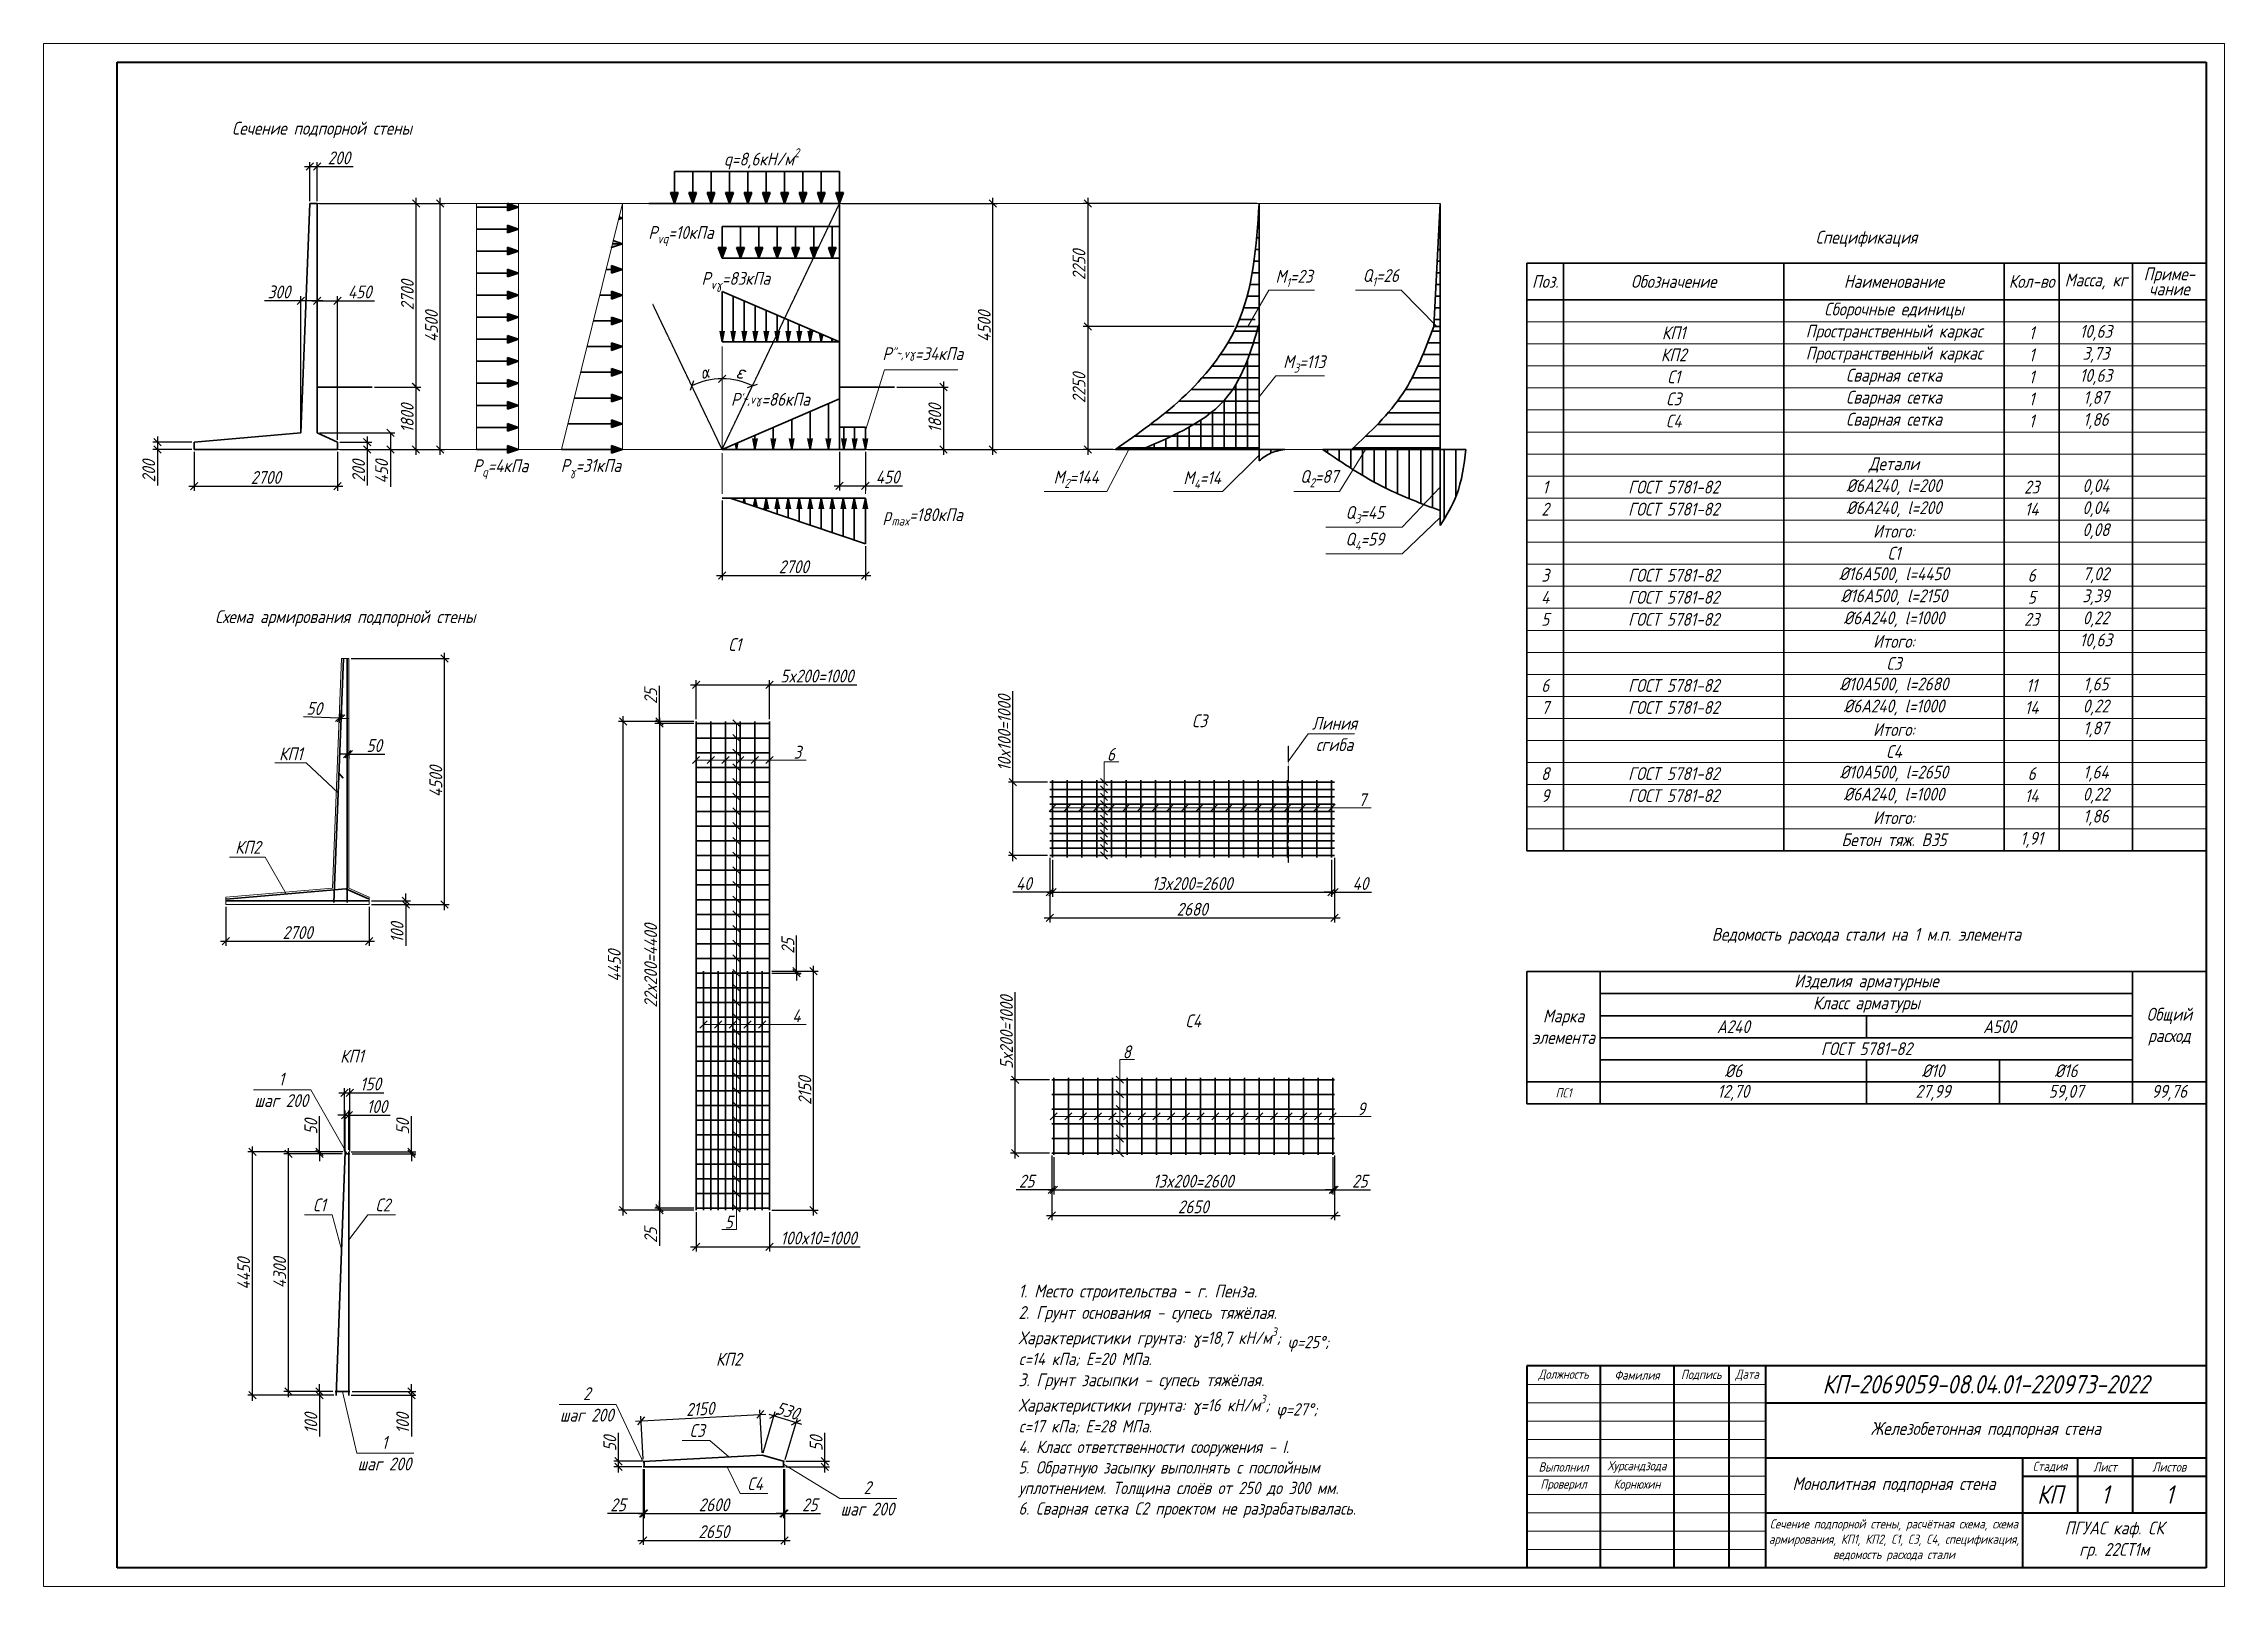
# Model space of a CAD drawing. Header units: millimetres. Extents: x -1004 to 900128, y -352756 to 107728.
# Drawn here: x 307893 to 367293, y -24021 to 17979 of the extents above; entities that cross this region are included whole.
import ezdxf

# ---------------------------------------------------------------- set-up
doc = ezdxf.new("R2010")
doc.units = ezdxf.units.MM
doc.linetypes.add('ACAD_ISO02W100', pattern=[15, 12, -3])
doc.linetypes.add('ACAD_ISO04W100', pattern=[30, 24, -3, 0, -3])
for name, color, linetype, lineweight in [('axles', 152, 'ACAD_ISO04W100', 20), ('basic', 95, 'Continuous', 30), ('frame', 173, 'Continuous', 40), ('hatch', 117, 'ACAD_ISO02W100', 25), ('size', 45, 'Continuous', 20), ('text', 13, 'Continuous', 20), ('thick', 42, 'Continuous', 35), ('thin', 153, 'Continuous', 18)]:
    doc.layers.add(name, color=color, linetype=linetype, lineweight=lineweight)
doc.styles.add('Structures', font='isocpeur.ttf', dxfattribs={"width": 0.85, "oblique": 15})
doc.styles.add('structures 2.5', font='isocpeur.ttf', dxfattribs={"width": 0.85, "oblique": 15, "height": 2.5})
doc.styles.add('structures 5', font='isocpeur.ttf', dxfattribs={"width": 0.85, "oblique": 15, "height": 5})
doc.dimstyles.new('structures 3.5', dxfattribs={"dimtxt": 3.5, "dimasz": 2, "dimexe": 1.25, "dimexo": 0.625, "dimtad": 1, "dimtxsty": 'Structures', "dimblk": 'OBLIQUE', "dimcen": 2.5, "dimdle": 1.5, "dimadec": 0, "dimazin": 0, "dimtfac": 1, "dimtmove": 0, "dimatfit": 3, "dimfxl": 1, "dimarcsym": 0})
doc.dimstyles.new('structures 3.5 50', dxfattribs={"dimtxt": 3.5, "dimasz": 2, "dimexe": 1.25, "dimexo": 0.625, "dimtad": 1, "dimlfac": 0.5, "dimtxsty": 'Structures', "dimblk": 'OBLIQUE', "dimcen": 2.5, "dimdle": 1.5, "dimadec": 0, "dimazin": 0, "dimtfac": 1, "dimtmove": 0, "dimatfit": 3, "dimfxl": 1, "dimarcsym": 0})
pattern_1 = [(90, (245751.88, 1895.6), (-317.5, 0), [])]

msp = doc.modelspace()

# ---------------------------------------------------------------- texts
at = {"layer": 'text'}
for s, insert, char_height, width, attachment_point, style in [('Сечение подпорной стены', (315474.615, 15628.759), 350, 5622.78125, 5, 'Structures'), ('\\A1;q=8,6кН/м{\\H0.7x;\\S2^ ;}', (327446.327, 14842.257), 350, 2511.65502, 5, 'structures 5'), ('\\A1;P{\\H0.7x;\\S^ vq;\\H1.42857x;=10кПа}', (325252.71, 12778.128), 350, 878.35728, 5, 'structures 5'), ('Спецификация', (357542.88, 12660.902), 350, 5622.78125, 5, 'Structures'), ('\\pxsm0.7;Приме-\\Pчание', (365792.88, 11505.674), 350, 2000, 5, 'Structures'), ('\\A1;P{\\H0.7x;\\S^ vγ;\\H1.42857x;=83кПа}', (326747.51, 11528.551), 350, 878.35728, 5, 'structures 5'), ('\\A1;M{\\H0.7x;\\S^ 1;}=23', (341951.741, 11586.213), 350, 1401.58392, 5, 'structures 5'), ('\\A1;Q{\\H0.7x;\\S^ 1;}=26', (344312.497, 11605.592), 350, 1401.58392, 5, 'structures 5'), ('Поз.', (348792.88, 11505.674), 350, 1000, 5, 'Structures'), ('Обозначение', (352292.88, 11505.674), 350, 6000, 5, 'Structures'), ('Наименование', (358292.88, 11505.674), 350, 6000, 5, 'Structures'), ('Кол-во', (362042.88, 11505.674), 350, 1500, 5, 'Structures'), ('Масса, кг', (363792.88, 11505.674), 350, 2000, 5, 'Structures'), ('Сборочные единицы', (358292.88, 10705.674), 350, 6000, 5, 'Structures'), ('КП1', (352292.88, 10105.674), 350, 6000, 5, 'Structures'), ('Пространственный каркас', (358292.88, 10105.674), 350, 6000, 5, 'Structures'), ('1', (362042.88, 10105.674), 350, 1500, 5, 'Structures'), ('10,63', (363792.88, 10105.674), 350, 2000, 5, 'Structures'), ('\\A1;P{\\H0.7x;\\S"~,vγ;\\H1.42857x;=34кПа}', (331840.152, 9501.883), 350, 878.35728, 5, 'structures 5'), ('КП2', (352292.88, 9505.674), 350, 6000, 5, 'Structures'), ('Пространственный каркас', (358292.88, 9505.674), 350, 6000, 5, 'Structures'), ('1', (362042.88, 9505.674), 350, 1500, 5, 'Structures'), ('3,73', (363792.88, 9505.674), 350, 2000, 5, 'Structures'), ('\\A1;M{\\H0.7x;\\S^ 3;}=113', (342228.877, 9259.222), 350, 1401.58392, 5, 'structures 5'), ('С1', (352292.88, 8905.674), 350, 6000, 5, 'Structures'), ('Сварная сетка', (358292.88, 8905.674), 350, 6000, 5, 'Structures'), ('1', (362042.88, 8905.674), 350, 1500, 5, 'Structures'), ('10,63', (363792.88, 8905.674), 350, 2000, 5, 'Structures'), ("\\A1;P{\\H0.7x;\\S'~,vγ;\\H1.42857x;=86кПа}", (327689.644, 8258.314), 350, 878.35728, 5, 'structures 5'), ('С3', (352292.88, 8305.674), 350, 6000, 5, 'Structures'), ('Сварная сетка', (358292.88, 8305.674), 350, 6000, 5, 'Structures'), ('1', (362042.88, 8305.674), 350, 1500, 5, 'Structures'), ('1,87', (363792.88, 8305.674), 350, 2000, 5, 'Structures'), ('С4', (352292.88, 7705.674), 350, 6000, 5, 'Structures'), ('Сварная сетка', (358292.88, 7705.674), 350, 6000, 5, 'Structures'), ('1', (362042.88, 7705.674), 350, 1500, 5, 'Structures'), ('1,86', (363792.88, 7705.674), 350, 2000, 5, 'Structures'), ('\\A1;P{\\H0.7x;\\S^ q;\\H1.42857x;=4кПа}', (320342.313, 6427.835), 350, 1905.54601, 5, 'structures 5'), ('\\A1;P{\\H0.67083x;\\S^ γ;}=31кПа', (322800.301, 6441.171), 350, 1953.35942, 5, 'structures 5'), ('Детали', (358292.88, 6505.674), 350, 6000, 5, 'Structures'), ('\\A1;M{\\H0.7x;\\S^ 2;}=144', (336018.538, 6119.977), 350, 1514.96707, 5, 'structures 5'), ('\\A1;M{\\H0.7x;\\S^ 4;}=14', (339448.877, 6101.965), 350, 1401.58392, 5, 'structures 5'), ('\\A1;Q{\\H0.7x;\\S^ 2;}=87', (342634.999, 6135.592), 350, 1401.58392, 5, 'structures 5'), ('1', (348792.88, 5905.674), 350, 1000, 5, 'Structures'), ('ГОСТ 5781-82', (352292.88, 5905.674), 350, 6000, 5, 'Structures'), ('%%C6А240, l=200', (358292.88, 5905.674), 350, 6000, 5, 'Structures'), ('23', (362042.88, 5905.674), 350, 1500, 5, 'Structures'), ('0,04', (363792.88, 5905.674), 350, 2000, 5, 'Structures'), ('\\A1;\\pxt3;Q{\\H0.7x;\\S^ 3;}=45', (343876.991, 5155.592), 350, 1401.58392, 5, 'structures 5'), ('2', (348792.88, 5305.674), 350, 1000, 5, 'Structures'), ('ГОСТ 5781-82', (352292.88, 5305.674), 350, 6000, 5, 'Structures'), ('%%C6А240, l=200', (358292.88, 5305.674), 350, 6000, 5, 'Structures'), ('14', (362042.88, 5305.674), 350, 1500, 5, 'Structures'), ('0,04', (363792.88, 5305.674), 350, 2000, 5, 'Structures'), ('\\A1;p{\\H0.7x;\\S^ max;}=180кПа', (331847.971, 5094.406), 350, 1724.15503, 5, 'structures 5'), ('Итого:', (358292.88, 4705.674), 350, 6000, 5, 'Structures'), ('0,08', (363792.88, 4705.674), 350, 2000, 5, 'Structures'), ('\\A1;\\pxt3;Q{\\H0.7x;\\S^ 4;}=59', (343876.991, 4429.064), 350, 1401.58392, 5, 'structures 5'), ('С1', (358292.88, 4105.674), 350, 6000, 5, 'Structures'), ('3', (348792.88, 3505.674), 350, 1000, 5, 'Structures'), ('ГОСТ 5781-82', (352292.88, 3505.674), 350, 6000, 5, 'Structures'), ('%%C16А500, l=4450', (358292.88, 3505.674), 350, 6000, 5, 'Structures'), ('6', (362042.88, 3505.674), 350, 1500, 5, 'Structures'), ('7,02', (363792.88, 3505.674), 350, 2000, 5, 'Structures'), ('4', (348792.88, 2905.674), 350, 1000, 5, 'Structures'), ('ГОСТ 5781-82', (352292.88, 2905.674), 350, 6000, 5, 'Structures'), ('%%C16А500, l=2150', (358292.88, 2905.674), 350, 6000, 5, 'Structures'), ('5', (362042.88, 2905.674), 350, 1500, 5, 'Structures'), ('3,39', (363792.88, 2905.674), 350, 2000, 5, 'Structures'), ('Схема армирования подпорной стены', (316109.531, 2331.228), 350, 7305.86435, 5, 'Structures'), ('5', (348792.88, 2305.674), 350, 1000, 5, 'Structures'), ('ГОСТ 5781-82', (352292.88, 2305.674), 350, 6000, 5, 'Structures'), ('%%C6А240, l=1000', (358292.88, 2305.674), 350, 6000, 5, 'Structures'), ('23', (362042.88, 2305.674), 350, 1500, 5, 'Structures'), ('0,22', (363792.88, 2305.674), 350, 2000, 5, 'Structures'), ('С1', (326716.648, 1618.843), 350, 793.67855, 5, 'Structures'), ('Итого:', (358292.88, 1705.674), 350, 6000, 5, 'Structures'), ('10,63', (363792.88, 1705.674), 350, 2000, 5, 'Structures'), ('С3', (358292.88, 1105.674), 350, 6000, 5, 'Structures'), ('6', (348792.88, 505.674), 350, 1000, 5, 'Structures'), ('ГОСТ 5781-82', (352292.88, 505.674), 350, 6000, 5, 'Structures'), ('%%C10А500, l=2680', (358292.88, 505.674), 350, 6000, 5, 'Structures'), ('11', (362042.88, 505.674), 350, 1500, 5, 'Structures'), ('1,65', (363792.88, 505.674), 350, 2000, 5, 'Structures'), ('7', (348792.88, -94.326), 350, 1000, 5, 'Structures'), ('ГОСТ 5781-82', (352292.88, -94.326), 350, 6000, 5, 'Structures'), ('%%C6А240, l=1000', (358292.88, -94.326), 350, 6000, 5, 'Structures'), ('14', (362042.88, -94.326), 350, 1500, 5, 'Structures'), ('0,22', (363792.88, -94.326), 350, 2000, 5, 'Structures'), ('С3', (339376.316, -455.998), 350, 793.67855, 5, 'Structures'), ('Линия \\Pсгиба', (343054.958, -815.052), 350, 1343.47738, 5, 'Structures'), ('Итого:', (358292.88, -694.326), 350, 6000, 5, 'Structures'), ('1,87', (363792.88, -694.326), 350, 2000, 5, 'Structures'), ('КП1', (314625.657, -1356.67), 350, 793.67855, 5, 'Structures'), ('3', (328424.512, -1311.871), 350, 793.67855, 5, 'Structures'), ('С4', (358292.88, -1294.326), 350, 6000, 5, 'Structures'), ('6', (336964.841, -1367.781), 350, 350, 5, 'Structures'), ('8', (348792.88, -1894.326), 350, 1000, 5, 'Structures'), ('ГОСТ 5781-82', (352292.88, -1894.326), 350, 6000, 5, 'Structures'), ('%%C10А500, l=2650', (358292.88, -1894.326), 350, 6000, 5, 'Structures'), ('6', (362042.88, -1894.326), 350, 1500, 5, 'Structures'), ('1,64', (363792.88, -1894.326), 350, 2000, 5, 'Structures'), ('9', (348792.88, -2494.326), 350, 1000, 5, 'Structures'), ('ГОСТ 5781-82', (352292.88, -2494.326), 350, 6000, 5, 'Structures'), ('%%C6А240, l=1000', (358292.88, -2494.326), 350, 6000, 5, 'Structures'), ('14', (362042.88, -2494.326), 350, 1500, 5, 'Structures'), ('0,22', (363792.88, -2494.326), 350, 2000, 5, 'Structures'), ('7', (343808.856, -2605.459), 350, 793.67855, 5, 'Structures'), ('Итого:', (358292.88, -3094.326), 350, 6000, 5, 'Structures'), ('1,86', (363792.88, -3094.326), 350, 2000, 5, 'Structures'), ('Бетон тяж. B35', (358292.88, -3694.326), 350, 6000, 5, 'Structures'), ('1,91', (362042.88, -3694.326), 350, 1500, 5, 'Structures'), ('КП2', (313456.607, -3901.896), 350, 793.67855, 5, 'Structures'), ('Ведомость расхода стали на 1 м.п. элемента', (357542.88, -6316.809), 350, 9598.9197, 5, 'Structures'), ('Изделия арматурные', (357542.88, -7584.326), 350, 14500, 5, 'Structures'), ('4', (328396.884, -8486.642), 350, 793.67855, 5, 'Structures'), ('Класс арматуры', (357542.88, -8184.326), 350, 14500, 5, 'Structures'), ('Общий расход', (365792.88, -8784.326), 350, 2000, 5, 'Structures'), ('С4', (339206.316, -8625.012), 350, 793.67855, 5, 'Structures'), ('Марка элемента', (349292.88, -8784.326), 350, 2000, 5, 'Structures'), ('А240', (353917.88, -8784.326), 350, 7250, 5, 'Structures'), ('А500', (361167.88, -8784.326), 350, 7250, 5, 'Structures'), ('КП1', (316290.615, -9587.191), 350, 793.67855, 5, 'Structures'), ('8', (337394.841, -9469.866), 350, 350, 5, 'Structures'), ('ГОСТ 5781-82', (357542.88, -9384.326), 350, 14500, 5, 'Structures'), ('1\\Pшаг 200', (314367.307, -10504.286), 350, 2180.48095, 5, 'Structures'), ('%%C6', (353917.88, -9984.326), 350, 7250, 5, 'Structures'), ('%%C10', (359355.38, -9984.326), 350, 3625, 5, 'Structures'), ('%%C16', (362980.38, -9984.326), 350, 3625, 5, 'Structures'), ('ПС1', (349292.88, -10584.326), 250, 2000, 5, 'Structures'), ('12,70', (353917.88, -10584.326), 350, 7250, 5, 'Structures'), ('27,99', (359355.38, -10584.326), 350, 3625, 5, 'Structures'), ('59,07', (362980.38, -10584.326), 350, 3625, 5, 'Structures'), ('99,76', (365792.88, -10584.326), 350, 2000, 5, 'Structures'), ('9', (343782.678, -11021.847), 350, 793.67855, 5, 'Structures'), ('С1', (315403.07, -13637.642), 350, 793.67855, 5, 'Structures'), ('С2', (317133.279, -13637.642), 350, 793.67855, 5, 'Structures'), ('5', (326553.563, -14102.805), 350, 350, 5, 'Structures'), ('\\A1;1. Место строительства - г. Пенза.\\P2. Грунт основания - супесь тяжёлая.\\PХарактеристики грунта: {\\H0.95833x;γ=18,7 кН/м\\H0.7x;\\S3^ ;\\H1.42857x;; \\A0;φ=25%%D; \\Pc=14 кПа; E=20 МПа.\\P}3. Грунт засыпки - супесь тяжёлая.\\PХарактеристики грунта: {\\H0.95833x;γ=16 кН/м\\H0.7x;\\S3^ ;\\H1.42857x;; \\A0;φ=27%%D; \\Pc=17 кПа; E=28 МПа.\\P4. Класс ответственности сооружения - I.\\P5. Обратную засыпку выполнять с послойным уплотнением. Толщина слоёв от 250 до 300 мм.\\P6. Сварная сетка С2 проектом не разрабатывалась.}', (334446.523, -18982.616), 350, 9693.35693, 4, 'Structures'), ('КП2', (326552.53, -17838.299), 350, 793.67855, 5, 'Structures'), ('Должность', (349292.88, -18270.927), 250, 1859.40606, 5, 'structures 2.5'), ('Фамилия', (351292.88, -18270.927), 250, 1812.24194, 5, 'structures 2.5'), ('Подпись', (353042.88, -18270.927), 250, 1359.18156, 5, 'structures 2.5'), ('Дата', (354292.88, -18270.927), 250, 882.53911, 5, 'structures 2.5'), ('КП-2069059-08.04.01-220973-2022', (360792.88, -18520.927), 500, 11741.42873, 5, 'structures 2.5'), ('2\\Pшаг 200', (322687.258, -19067.191), 350, 2180.48095, 5, 'Structures'), ('С3', (325693.507, -19778.064), 350, 793.67855, 5, 'Structures'), ('Железобетонная подпорная стена', (360792.88, -19770.927), 350, 12000, 5, 'Structures'), ('1\\Pшаг 200', (317176.518, -20396.331), 350, 2180.48095, 5, 'Structures'), ('Выполнил', (349292.88, -20770.927), 250, 1859.40647, 5, 'structures 2.5'), ('Хурсандзода', (351292.88, -20770.927), 250, 2000, 5, 'Structures'), ('Стадия', (362542.88, -20770.927), 250, 1352.9954, 5, 'structures 2.5'), ('Лист', (364042.88, -20770.927), 250, 1306.04815, 5, 'structures 2.5'), ('Листов', (365792.88, -20770.927), 250, 1733.57299, 5, 'structures 2.5'), ('С4', (327273.06, -21226.008), 350, 793.67855, 5, 'Structures'), ('2\\Pшаг 200', (330331.126, -21625.186), 350, 2180.48095, 5, 'Structures'), ('Проверил', (349292.88, -21270.927), 250, 1882.98853, 5, 'structures 2.5'), ('Корнюхин', (351292.88, -21270.927), 250, 2000, 5, 'Structures'), ('Монолитная подпорная стена', (358292.88, -21270.927), 350, 7000, 5, 'Structures'), ('КП', (362542.88, -21520.927), 500, 1329.52177, 5, 'structures 2.5'), ('1', (364042.88, -21520.927), 500, 1376.46862, 5, 'structures 2.5'), ('1', (365792.88, -21520.927), 500, 1780.52024, 5, 'structures 2.5'), ('Сечение подпорной стены, расчётная схема, схема армирования, КП1, КП2, С1, С3, С4, спецификация, ведомость расхода стали', (358292.88, -22770.927), 250, 6914.26293, 5, 'structures 2.5'), ('ПГУАС каф. СК \\Pгр. 22СТ1м', (364292.88, -22770.927), 350, 4533.45828, 5, 'structures 2.5')]:
    msp.add_mtext(s, dxfattribs=dict(at, insert=insert, char_height=char_height, width=width, attachment_point=attachment_point, style=style))

# ---------------------------------------------------------------- blocks, each defined once
blk = doc.blocks.new('_Oblique')
at = {"color": 0, "linetype": 'ByBlock', "lineweight": -2}
blk.add_line((-0.5, -0.5), (0.5, 0.5), dxfattribs=at)
blk = doc.blocks.new('*D250')
at = {"layer": 'Defpoints', "color": 0, "transparency": 16777216}
for p in [(331070, 8631), (330275, 6931), (332405, 6931)]:
    blk.add_point(p, dxfattribs=at)
at = {"layer": 'size', "color": 0, "lineweight": -2, "transparency": 16777216}
for p, q in [((331133, 8631), (332530, 8631)), ((332405, 8781), (332405, 6781)), ((330338, 6931), (332530, 6931))]:
    blk.add_line(p, q, dxfattribs=at)
at = {"layer": 'size', "color": 0, "lineweight": -2, "transparency": 16777216, "xscale": 200, "yscale": 200, "zscale": 200}
for p, rotation in [((332405, 8631), 90), ((332405, 6931), 270)]:
    blk.add_blockref('_Oblique', p, dxfattribs=dict(at, rotation=rotation))
at = {"layer": 'size', "color": 0, "transparency": 16777216, "insert": (332168, 7781), "char_height": 350, "attachment_point": 5, "rotation": 90, "style": 'Structures'}
blk.add_mtext('1800', dxfattribs=at)
blk = doc.blocks.new('*D251')
at = {"layer": 'Defpoints', "color": 0, "transparency": 16777216}
for p in [(329575, 6931), (330275, 6931), (330275, 5941)]:
    blk.add_point(p, dxfattribs=at)
at = {"layer": 'size', "color": 0, "lineweight": -2, "transparency": 16777216}
for p, q in [((329575, 6869), (329575, 5816)), ((330275, 6869), (330275, 5816)), ((329425, 5941), (330275, 5941)), ((330275, 5941), (331289, 5941))]:
    blk.add_line(p, q, dxfattribs=at)
at = {"layer": 'size', "color": 0, "lineweight": -2, "transparency": 16777216, "xscale": 200, "yscale": 200, "zscale": 200, "rotation": 180}
blk.add_blockref('_Oblique', (329575, 5941), dxfattribs=at)
at = {"layer": 'size', "color": 0, "lineweight": -2, "transparency": 16777216, "xscale": 200, "yscale": 200, "zscale": 200}
blk.add_blockref('_Oblique', (330275, 5941), dxfattribs=at)
at = {"layer": 'size', "color": 0, "transparency": 16777216, "insert": (330882, 6179), "char_height": 350, "attachment_point": 5, "style": 'Structures'}
blk.add_mtext('450', dxfattribs=at)
blk = doc.blocks.new('*D252')
at = {"layer": 'Defpoints', "color": 0, "transparency": 16777216}
for p in [(329575, 13631), (333751, 13631), (330275, 6931)]:
    blk.add_point(p, dxfattribs=at)
at = {"layer": 'size', "color": 0, "lineweight": -2, "transparency": 16777216}
for p, q in [((333751, 6781), (333751, 13781)), ((329638, 13631), (333876, 13631)), ((330338, 6931), (333876, 6931))]:
    blk.add_line(p, q, dxfattribs=at)
at = {"layer": 'size', "color": 0, "lineweight": -2, "transparency": 16777216, "xscale": 200, "yscale": 200, "zscale": 200}
for p, rotation in [((333751, 13631), 90), ((333751, 6931), 270)]:
    blk.add_blockref('_Oblique', p, dxfattribs=dict(at, rotation=rotation))
at = {"layer": 'size', "color": 0, "transparency": 16777216, "insert": (333514, 10281), "char_height": 350, "attachment_point": 5, "rotation": 90, "style": 'Structures'}
blk.add_mtext('4500', dxfattribs=at)
blk = doc.blocks.new('*D253')
at = {"layer": 'Defpoints', "color": 0, "transparency": 16777216}
for p in [(329575, 13631), (326375, 9732), (326659, 8832), (326375, 6931), (326375, 6931)]:
    blk.add_point(p, dxfattribs=at)
at = {"layer": 'size', "color": 0, "lineweight": -2, "transparency": 16777216}
blk.add_arc((326375, 6931), 1922, 64.4703, 90, dxfattribs=at)
at = {"layer": 'size', "color": 0, "lineweight": -2, "transparency": 16777216, "xscale": 200, "yscale": 200, "zscale": 200}
for p, rotation in [((326375, 8853), 179.9999999999995), ((327203, 8665), 334.4703020094663)]:
    blk.add_blockref('_Oblique', p, dxfattribs=dict(at, rotation=rotation))
at = {"layer": 'size', "color": 0, "transparency": 16777216, "insert": (326878, 9046), "char_height": 350, "attachment_point": 5, "rotation": 346.62447, "style": 'Structures'}
blk.add_mtext('{\\H1.08333x;ε}', dxfattribs=at)
blk = doc.blocks.new('*D254')
at = {"layer": 'Defpoints', "color": 0, "transparency": 16777216}
for p in [(323175, 13631), (326375, 13381), (326091, 8832), (326375, 6931), (326375, 6931)]:
    blk.add_point(p, dxfattribs=at)
at = {"layer": 'size', "color": 0, "lineweight": -2, "transparency": 16777216}
blk.add_arc((326375, 6931), 1922, 90, 115.5297, dxfattribs=at)
at = {"layer": 'size', "color": 0, "lineweight": -2, "transparency": 16777216, "xscale": 200, "yscale": 200, "zscale": 200}
blk.add_blockref('_Oblique', (326375, 8853), dxfattribs=at)
at = {"layer": 'size', "color": 0, "lineweight": -2, "transparency": 16777216, "xscale": 200, "yscale": 200, "zscale": 200, "rotation": 205.5296979905329}
blk.add_blockref('_Oblique', (325547, 8665), dxfattribs=at)
at = {"layer": 'size', "color": 0, "transparency": 16777216, "insert": (325900, 9030), "char_height": 350, "width": 756.43, "attachment_point": 5, "rotation": 12.76485, "style": 'Structures'}
blk.add_mtext('{\\H0.95833x;α}', dxfattribs=at)
blk = doc.blocks.new('*D255')
at = {"layer": 'Defpoints', "color": 0, "transparency": 16777216}
for p in [(326375, 5605), (330275, 4362), (330275, 3499)]:
    blk.add_point(p, dxfattribs=at)
at = {"layer": 'size', "color": 0, "lineweight": -2, "transparency": 16777216}
for p, q in [((326375, 5542), (326375, 3374)), ((330275, 4300), (330275, 3374)), ((326225, 3499), (330425, 3499))]:
    blk.add_line(p, q, dxfattribs=at)
at = {"layer": 'size', "color": 0, "lineweight": -2, "transparency": 16777216, "xscale": 200, "yscale": 200, "zscale": 200, "rotation": 180}
blk.add_blockref('_Oblique', (326375, 3499), dxfattribs=at)
at = {"layer": 'size', "color": 0, "lineweight": -2, "transparency": 16777216, "xscale": 200, "yscale": 200, "zscale": 200}
blk.add_blockref('_Oblique', (330275, 3499), dxfattribs=at)
at = {"layer": 'size', "color": 0, "transparency": 16777216, "insert": (328325, 3737), "char_height": 350, "attachment_point": 5, "style": 'Structures'}
blk.add_mtext('2700', dxfattribs=at)
blk = doc.blocks.new('*D256')
at = {"layer": 'Defpoints', "color": 0, "transparency": 16777216}
for p in [(341000, 13631), (336332, 10281), (340382, 10281)]:
    blk.add_point(p, dxfattribs=at)
at = {"layer": 'size', "color": 0, "lineweight": -2, "transparency": 16777216}
for p, q in [((336332, 13781), (336332, 10131)), ((340938, 13631), (336207, 13631)), ((340320, 10281), (336207, 10281))]:
    blk.add_line(p, q, dxfattribs=at)
at = {"layer": 'size', "color": 0, "lineweight": -2, "transparency": 16777216, "xscale": 200, "yscale": 200, "zscale": 200}
for p, rotation in [((336332, 13631), 90), ((336332, 10281), 270)]:
    blk.add_blockref('_Oblique', p, dxfattribs=dict(at, rotation=rotation))
at = {"layer": 'size', "color": 0, "transparency": 16777216, "insert": (336094, 11956), "char_height": 350, "attachment_point": 5, "rotation": 90, "style": 'Structures'}
blk.add_mtext('2250', dxfattribs=at)
blk = doc.blocks.new('*D257')
at = {"layer": 'Defpoints', "color": 0, "transparency": 16777216}
for p in [(336922, 10281), (336332, 6931), (337085, 6931)]:
    blk.add_point(p, dxfattribs=at)
at = {"layer": 'size', "color": 0, "lineweight": -2, "transparency": 16777216}
for p, q in [((336859, 10281), (336207, 10281)), ((336332, 10431), (336332, 6781)), ((337023, 6931), (336207, 6931))]:
    blk.add_line(p, q, dxfattribs=at)
at = {"layer": 'size', "color": 0, "lineweight": -2, "transparency": 16777216, "xscale": 200, "yscale": 200, "zscale": 200}
for p, rotation in [((336332, 10281), 90), ((336332, 6931), 270)]:
    blk.add_blockref('_Oblique', p, dxfattribs=dict(at, rotation=rotation))
at = {"layer": 'size', "color": 0, "transparency": 16777216, "insert": (336094, 8606), "char_height": 350, "attachment_point": 5, "rotation": 90, "style": 'Structures'}
blk.add_mtext('2250', dxfattribs=at)
blk = doc.blocks.new('*D258')
at = {"layer": 'Defpoints', "color": 0, "transparency": 16777216}
for p in [(315895, 7131), (315895, 6931), (316710, 6931)]:
    blk.add_point(p, dxfattribs=at)
at = {"layer": 'size', "color": 0, "lineweight": -2, "transparency": 16777216}
for p, q in [((315957, 7131), (316835, 7131)), ((316710, 7281), (316710, 6931)), ((315957, 6931), (316835, 6931)), ((316710, 6931), (316710, 5947))]:
    blk.add_line(p, q, dxfattribs=at)
at = {"layer": 'size', "color": 0, "lineweight": -2, "transparency": 16777216, "xscale": 200, "yscale": 200, "zscale": 200}
for p, rotation in [((316710, 7131), 90), ((316710, 6931), 270)]:
    blk.add_blockref('_Oblique', p, dxfattribs=dict(at, rotation=rotation))
at = {"layer": 'size', "color": 0, "transparency": 16777216, "insert": (316473, 6339), "char_height": 350, "attachment_point": 5, "rotation": 90, "style": 'Structures'}
blk.add_mtext('200', dxfattribs=at)
blk = doc.blocks.new('*D259')
at = {"layer": 'Defpoints', "color": 0, "transparency": 16777216}
for p in [(311995, 6931), (315895, 6931), (315895, 5931)]:
    blk.add_point(p, dxfattribs=at)
at = {"layer": 'size', "color": 0, "lineweight": -2, "transparency": 16777216}
for p, q in [((311995, 6869), (311995, 5806)), ((315895, 6869), (315895, 5806)), ((311845, 5931), (316045, 5931))]:
    blk.add_line(p, q, dxfattribs=at)
at = {"layer": 'size', "color": 0, "lineweight": -2, "transparency": 16777216, "xscale": 200, "yscale": 200, "zscale": 200, "rotation": 180}
blk.add_blockref('_Oblique', (311995, 5931), dxfattribs=at)
at = {"layer": 'size', "color": 0, "lineweight": -2, "transparency": 16777216, "xscale": 200, "yscale": 200, "zscale": 200}
blk.add_blockref('_Oblique', (315895, 5931), dxfattribs=at)
at = {"layer": 'size', "color": 0, "transparency": 16777216, "insert": (313945, 6169), "char_height": 350, "attachment_point": 5, "style": 'Structures'}
blk.add_mtext('2700', dxfattribs=at)
blk = doc.blocks.new('*D260')
at = {"layer": 'Defpoints', "color": 0, "transparency": 16777216}
for p in [(311995, 7131), (310995, 6931), (311995, 6931)]:
    blk.add_point(p, dxfattribs=at)
at = {"layer": 'size', "color": 0, "lineweight": -2, "transparency": 16777216}
for p, q in [((311932, 7131), (310870, 7131)), ((310995, 7281), (310995, 6931)), ((311932, 6931), (310870, 6931)), ((310995, 6931), (310995, 5947))]:
    blk.add_line(p, q, dxfattribs=at)
at = {"layer": 'size', "color": 0, "lineweight": -2, "transparency": 16777216, "xscale": 200, "yscale": 200, "zscale": 200}
for p, rotation in [((310995, 7131), 90), ((310995, 6931), 270)]:
    blk.add_blockref('_Oblique', p, dxfattribs=dict(at, rotation=rotation))
at = {"layer": 'size', "color": 0, "transparency": 16777216, "insert": (310757, 6339), "char_height": 350, "attachment_point": 5, "rotation": 90, "style": 'Structures'}
blk.add_mtext('200', dxfattribs=at)
blk = doc.blocks.new('*D261')
at = {"layer": 'Defpoints', "color": 0, "transparency": 16777216}
for p in [(315345, 7381), (317338, 7381), (315895, 6931)]:
    blk.add_point(p, dxfattribs=at)
at = {"layer": 'size', "color": 0, "lineweight": -2, "transparency": 16777216}
for p, q in [((315407, 7381), (317463, 7381)), ((317338, 7381), (317338, 6781)), ((315957, 6931), (317463, 6931)), ((317338, 6931), (317338, 5917))]:
    blk.add_line(p, q, dxfattribs=at)
at = {"layer": 'size', "color": 0, "lineweight": -2, "transparency": 16777216, "xscale": 200, "yscale": 200, "zscale": 200}
for p, rotation in [((317338, 7381), 90), ((317338, 6931), 270)]:
    blk.add_blockref('_Oblique', p, dxfattribs=dict(at, rotation=rotation))
at = {"layer": 'size', "color": 0, "transparency": 16777216, "insert": (317101, 6324), "char_height": 350, "attachment_point": 5, "rotation": 90, "style": 'Structures'}
blk.add_mtext('450', dxfattribs=at)
blk = doc.blocks.new('*D262')
at = {"layer": 'Defpoints', "color": 0, "transparency": 16777216}
for p in [(315345, 13631), (318695, 13631), (315895, 6931)]:
    blk.add_point(p, dxfattribs=at)
at = {"layer": 'size', "color": 0, "lineweight": -2, "transparency": 16777216}
for p, q in [((318695, 6781), (318695, 13781)), ((315407, 13631), (318820, 13631)), ((315957, 6931), (318820, 6931))]:
    blk.add_line(p, q, dxfattribs=at)
at = {"layer": 'size', "color": 0, "lineweight": -2, "transparency": 16777216, "xscale": 200, "yscale": 200, "zscale": 200}
for p, rotation in [((318695, 13631), 90), ((318695, 6931), 270)]:
    blk.add_blockref('_Oblique', p, dxfattribs=dict(at, rotation=rotation))
at = {"layer": 'size', "color": 0, "transparency": 16777216, "insert": (318457, 10281), "char_height": 350, "attachment_point": 5, "rotation": 90, "style": 'Structures'}
blk.add_mtext('4500', dxfattribs=at)
blk = doc.blocks.new('*D263')
at = {"layer": 'Defpoints', "color": 0, "transparency": 16777216}
for p in [(315895, 10981), (315345, 7381), (315895, 7131)]:
    blk.add_point(p, dxfattribs=at)
at = {"layer": 'size', "color": 0, "lineweight": -2, "transparency": 16777216}
for p, q in [((315195, 10981), (315895, 10981)), ((315345, 7444), (315345, 11106)), ((315895, 7194), (315895, 11106)), ((315895, 10981), (316909, 10981))]:
    blk.add_line(p, q, dxfattribs=at)
at = {"layer": 'size', "color": 0, "lineweight": -2, "transparency": 16777216, "xscale": 200, "yscale": 200, "zscale": 200, "rotation": 180}
blk.add_blockref('_Oblique', (315345, 10981), dxfattribs=at)
at = {"layer": 'size', "color": 0, "lineweight": -2, "transparency": 16777216, "xscale": 200, "yscale": 200, "zscale": 200}
blk.add_blockref('_Oblique', (315895, 10981), dxfattribs=at)
at = {"layer": 'size', "color": 0, "transparency": 16777216, "insert": (316502, 11219), "char_height": 350, "attachment_point": 5, "style": 'Structures'}
blk.add_mtext('450', dxfattribs=at)
blk = doc.blocks.new('*D264')
at = {"layer": 'Defpoints', "color": 0, "transparency": 16777216}
for p in [(314895, 10981), (314895, 7381), (315345, 7381)]:
    blk.add_point(p, dxfattribs=at)
at = {"layer": 'size', "color": 0, "lineweight": -2, "transparency": 16777216}
for p, q in [((314895, 10981), (313911, 10981)), ((314895, 7444), (314895, 11106)), ((315495, 10981), (314895, 10981)), ((315345, 7444), (315345, 11106))]:
    blk.add_line(p, q, dxfattribs=at)
at = {"layer": 'size', "color": 0, "lineweight": -2, "transparency": 16777216, "xscale": 200, "yscale": 200, "zscale": 200, "rotation": 180}
blk.add_blockref('_Oblique', (314895, 10981), dxfattribs=at)
at = {"layer": 'size', "color": 0, "lineweight": -2, "transparency": 16777216, "xscale": 200, "yscale": 200, "zscale": 200}
blk.add_blockref('_Oblique', (315345, 10981), dxfattribs=at)
at = {"layer": 'size', "color": 0, "transparency": 16777216, "insert": (314303, 11219), "char_height": 350, "attachment_point": 5, "style": 'Structures'}
blk.add_mtext('300', dxfattribs=at)
blk = doc.blocks.new('*D265')
at = {"layer": 'Defpoints', "color": 0, "transparency": 16777216}
for p in [(315345, 14631), (315145, 13631), (315345, 13631)]:
    blk.add_point(p, dxfattribs=at)
at = {"layer": 'size', "color": 0, "lineweight": -2, "transparency": 16777216}
for p, q in [((314995, 14631), (315345, 14631)), ((315145, 13694), (315145, 14756)), ((315345, 13694), (315345, 14756)), ((315345, 14631), (316329, 14631))]:
    blk.add_line(p, q, dxfattribs=at)
at = {"layer": 'size', "color": 0, "lineweight": -2, "transparency": 16777216, "xscale": 200, "yscale": 200, "zscale": 200, "rotation": 180}
blk.add_blockref('_Oblique', (315145, 14631), dxfattribs=at)
at = {"layer": 'size', "color": 0, "lineweight": -2, "transparency": 16777216, "xscale": 200, "yscale": 200, "zscale": 200}
blk.add_blockref('_Oblique', (315345, 14631), dxfattribs=at)
at = {"layer": 'size', "color": 0, "transparency": 16777216, "insert": (315937, 14869), "char_height": 350, "attachment_point": 5, "style": 'Structures'}
blk.add_mtext('200', dxfattribs=at)
blk = doc.blocks.new('*D266')
at = {"layer": 'Defpoints', "color": 0, "transparency": 16777216}
for p in [(316840, 8631), (316045, 6931), (318035, 6931)]:
    blk.add_point(p, dxfattribs=at)
at = {"layer": 'size', "color": 0, "lineweight": -2, "transparency": 16777216}
for p, q in [((316903, 8631), (318160, 8631)), ((318035, 8781), (318035, 6781)), ((316107, 6931), (318160, 6931))]:
    blk.add_line(p, q, dxfattribs=at)
at = {"layer": 'size', "color": 0, "lineweight": -2, "transparency": 16777216, "xscale": 200, "yscale": 200, "zscale": 200}
for p, rotation in [((318035, 8631), 90), ((318035, 6931), 270)]:
    blk.add_blockref('_Oblique', p, dxfattribs=dict(at, rotation=rotation))
at = {"layer": 'size', "color": 0, "transparency": 16777216, "insert": (317797, 7781), "char_height": 350, "attachment_point": 5, "rotation": 90, "style": 'Structures'}
blk.add_mtext('1800', dxfattribs=at)
blk = doc.blocks.new('*D267')
at = {"layer": 'Defpoints', "color": 0, "transparency": 16777216}
for p in [(315345, 13631), (318039, 13631), (316840, 8631)]:
    blk.add_point(p, dxfattribs=at)
at = {"layer": 'size', "color": 0, "lineweight": -2, "transparency": 16777216}
for p, q in [((318039, 8481), (318039, 13781)), ((315407, 13631), (318164, 13631)), ((316903, 8631), (318164, 8631))]:
    blk.add_line(p, q, dxfattribs=at)
at = {"layer": 'size', "color": 0, "lineweight": -2, "transparency": 16777216, "xscale": 200, "yscale": 200, "zscale": 200}
for p, rotation in [((318039, 13631), 90), ((318039, 8631), 270)]:
    blk.add_blockref('_Oblique', p, dxfattribs=dict(at, rotation=rotation))
at = {"layer": 'size', "color": 0, "transparency": 16777216, "insert": (317801, 11131), "char_height": 350, "attachment_point": 5, "rotation": 90, "style": 'Structures'}
blk.add_mtext('2700', dxfattribs=at)
blk = doc.blocks.new('*D268')
at = {"layer": 'Defpoints', "color": 0, "transparency": 16777216}
for p in [(312860, -5460), (316760, -5460), (316760, -6460)]:
    blk.add_point(p, dxfattribs=at)
at = {"layer": 'size', "color": 0, "lineweight": -2, "transparency": 16777216}
for p, q in [((312860, -5522), (312860, -6585)), ((316760, -5522), (316760, -6585)), ((312710, -6460), (316910, -6460))]:
    blk.add_line(p, q, dxfattribs=at)
at = {"layer": 'size', "color": 0, "lineweight": -2, "transparency": 16777216, "xscale": 200, "yscale": 200, "zscale": 200, "rotation": 180}
blk.add_blockref('_Oblique', (312860, -6460), dxfattribs=at)
at = {"layer": 'size', "color": 0, "lineweight": -2, "transparency": 16777216, "xscale": 200, "yscale": 200, "zscale": 200}
blk.add_blockref('_Oblique', (316760, -6460), dxfattribs=at)
at = {"layer": 'size', "color": 0, "transparency": 16777216, "insert": (314810, -6222), "char_height": 350, "attachment_point": 5, "style": 'Structures'}
blk.add_mtext('2700', dxfattribs=at)
blk = doc.blocks.new('*D269')
at = {"layer": 'Defpoints', "color": 0, "transparency": 16777216}
for p in [(315945, -384), (315956, -108), (316006, -110)]:
    blk.add_point(p, dxfattribs=at)
at = {"layer": 'size', "color": 0, "lineweight": -2, "transparency": 16777216}
for p, q in [((315945, -384), (314970, -345)), ((315953, -170), (315940, -509)), ((315995, -386), (315945, -384)), ((316003, -172), (315990, -511)), ((315995, -386), (316194, -394))]:
    blk.add_line(p, q, dxfattribs=at)
at = {"layer": 'size', "color": 0, "lineweight": -2, "transparency": 16777216, "xscale": 200, "yscale": 200, "zscale": 200}
for p, rotation in [((315945, -384), 357.7093899573621), ((315995, -386), 177.7093899573621)]:
    blk.add_blockref('_Oblique', p, dxfattribs=dict(at, rotation=rotation))
at = {"layer": 'size', "color": 0, "transparency": 16777216, "insert": (315267, -120), "char_height": 350, "attachment_point": 5, "rotation": 357.70939, "style": 'Structures'}
blk.add_mtext('50', dxfattribs=at)
blk = doc.blocks.new('*D270')
at = {"layer": 'Defpoints', "color": 0, "transparency": 16777216}
for p in [(316760, -5360), (316760, -5460), (317760, -5460)]:
    blk.add_point(p, dxfattribs=at)
at = {"layer": 'size', "color": 0, "lineweight": -2, "transparency": 16777216}
for p, q in [((317760, -5360), (317760, -5160)), ((316822, -5360), (317885, -5360)), ((316822, -5460), (317885, -5460)), ((317760, -5360), (317760, -5460)), ((317760, -5460), (317760, -6584))]:
    blk.add_line(p, q, dxfattribs=at)
at = {"layer": 'size', "color": 0, "lineweight": -2, "transparency": 16777216, "xscale": 200, "yscale": 200, "zscale": 200}
for p, rotation in [((317760, -5360), 270), ((317760, -5460), 90)]:
    blk.add_blockref('_Oblique', p, dxfattribs=dict(at, rotation=rotation))
at = {"layer": 'size', "color": 0, "transparency": 16777216, "insert": (317522, -6222), "char_height": 350, "attachment_point": 5, "rotation": 90, "style": 'Structures'}
blk.add_mtext('100', dxfattribs=at)
blk = doc.blocks.new('*D271')
at = {"layer": 'Defpoints', "color": 0, "transparency": 16777216}
for p in [(316210, 1240), (318814, 1240), (316760, -5460)]:
    blk.add_point(p, dxfattribs=at)
at = {"layer": 'size', "color": 0, "lineweight": -2, "transparency": 16777216}
for p, q in [((316272, 1240), (318939, 1240)), ((318814, -5610), (318814, 1390)), ((316822, -5460), (318939, -5460))]:
    blk.add_line(p, q, dxfattribs=at)
at = {"layer": 'size', "color": 0, "lineweight": -2, "transparency": 16777216, "xscale": 200, "yscale": 200, "zscale": 200}
for p, rotation in [((318814, 1240), 90), ((318814, -5460), 270)]:
    blk.add_blockref('_Oblique', p, dxfattribs=dict(at, rotation=rotation))
at = {"layer": 'size', "color": 0, "transparency": 16777216, "insert": (318576, -2110), "char_height": 350, "attachment_point": 5, "rotation": 90, "style": 'Structures'}
blk.add_mtext('4500', dxfattribs=at)
blk = doc.blocks.new('*D272')
at = {"layer": 'Defpoints', "color": 0, "transparency": 16777216}
for p in [(316160, -1292), (316210, -1292), (316210, -1368)]:
    blk.add_point(p, dxfattribs=at)
at = {"layer": 'size', "color": 0, "lineweight": -2, "transparency": 16777216}
for p, q in [((316160, -1368), (315960, -1368)), ((316160, -1354), (316160, -1493)), ((316160, -1368), (316210, -1368)), ((316210, -1354), (316210, -1493)), ((316210, -1368), (317185, -1368))]:
    blk.add_line(p, q, dxfattribs=at)
at = {"layer": 'size', "color": 0, "lineweight": -2, "transparency": 16777216, "xscale": 200, "yscale": 200, "zscale": 200}
blk.add_blockref('_Oblique', (316160, -1368), dxfattribs=at)
at = {"layer": 'size', "color": 0, "lineweight": -2, "transparency": 16777216, "xscale": 200, "yscale": 200, "zscale": 200, "rotation": 180}
blk.add_blockref('_Oblique', (316210, -1368), dxfattribs=at)
at = {"layer": 'size', "color": 0, "transparency": 16777216, "insert": (316897, -1131), "char_height": 350, "attachment_point": 5, "style": 'Structures'}
blk.add_mtext('50', dxfattribs=at)
blk = doc.blocks.new('*D273')
at = {"layer": 'Defpoints', "color": 0, "transparency": 16777216}
for p in [(316235, -10581), (316085, -12245), (316235, -12245)]:
    blk.add_point(p, dxfattribs=at)
at = {"layer": 'size', "color": 0, "lineweight": -2, "transparency": 16777216}
for p, q in [((315935, -10581), (316235, -10581)), ((316085, -12183), (316085, -10456)), ((316235, -12183), (316235, -10456)), ((316235, -10581), (317159, -10581))]:
    blk.add_line(p, q, dxfattribs=at)
at = {"layer": 'size', "color": 0, "lineweight": -2, "transparency": 16777216, "xscale": 200, "yscale": 200, "zscale": 200, "rotation": 180}
blk.add_blockref('_Oblique', (316085, -10581), dxfattribs=at)
at = {"layer": 'size', "color": 0, "lineweight": -2, "transparency": 16777216, "xscale": 200, "yscale": 200, "zscale": 200}
blk.add_blockref('_Oblique', (316235, -10581), dxfattribs=at)
at = {"layer": 'size', "color": 0, "transparency": 16777216, "insert": (316797, -10343), "char_height": 350, "attachment_point": 5, "style": 'Structures'}
blk.add_mtext('150', dxfattribs=at)
blk = doc.blocks.new('*D274')
at = {"layer": 'Defpoints', "color": 0, "transparency": 16777216}
for p in [(315410, -12195), (316085, -12245), (316110, -12195)]:
    blk.add_point(p, dxfattribs=at)
at = {"layer": 'size', "color": 0, "lineweight": -2, "transparency": 16777216}
for p, q in [((315410, -12195), (315410, -11220)), ((316047, -12195), (315285, -12195)), ((316022, -12245), (315285, -12245)), ((315410, -12245), (315410, -12195)), ((315410, -12245), (315410, -12445))]:
    blk.add_line(p, q, dxfattribs=at)
at = {"layer": 'size', "color": 0, "lineweight": -2, "transparency": 16777216, "xscale": 200, "yscale": 200, "zscale": 200}
for p, rotation in [((315410, -12195), 270), ((315410, -12245), 90)]:
    blk.add_blockref('_Oblique', p, dxfattribs=dict(at, rotation=rotation))
at = {"layer": 'size', "color": 0, "transparency": 16777216, "insert": (315172, -11508), "char_height": 350, "attachment_point": 5, "rotation": 90, "style": 'Structures'}
blk.add_mtext('50', dxfattribs=at)
blk = doc.blocks.new('*D275')
at = {"layer": 'Defpoints', "color": 0, "transparency": 16777216}
for p in [(316210, -12195), (316235, -12245), (317910, -12195)]:
    blk.add_point(p, dxfattribs=at)
at = {"layer": 'size', "color": 0, "lineweight": -2, "transparency": 16777216}
for p, q in [((317910, -12195), (317910, -11220)), ((316272, -12195), (318035, -12195)), ((316297, -12245), (318035, -12245)), ((317910, -12245), (317910, -12195)), ((317910, -12245), (317910, -12445))]:
    blk.add_line(p, q, dxfattribs=at)
at = {"layer": 'size', "color": 0, "lineweight": -2, "transparency": 16777216, "xscale": 200, "yscale": 200, "zscale": 200}
for p, rotation in [((317910, -12195), 270), ((317910, -12245), 90)]:
    blk.add_blockref('_Oblique', p, dxfattribs=dict(at, rotation=rotation))
at = {"layer": 'size', "color": 0, "transparency": 16777216, "insert": (317672, -11508), "char_height": 350, "attachment_point": 5, "rotation": 90, "style": 'Structures'}
blk.add_mtext('50', dxfattribs=at)
blk = doc.blocks.new('*D276')
at = {"layer": 'Defpoints', "color": 0, "transparency": 16777216}
for p in [(316210, -11195), (316110, -12195), (316210, -12195)]:
    blk.add_point(p, dxfattribs=at)
at = {"layer": 'size', "color": 0, "lineweight": -2, "transparency": 16777216}
for p, q in [((316110, -11195), (315910, -11195)), ((316110, -12133), (316110, -11070)), ((316110, -11195), (316210, -11195)), ((316210, -12133), (316210, -11070)), ((316210, -11195), (317334, -11195))]:
    blk.add_line(p, q, dxfattribs=at)
at = {"layer": 'size', "color": 0, "lineweight": -2, "transparency": 16777216, "xscale": 200, "yscale": 200, "zscale": 200}
blk.add_blockref('_Oblique', (316110, -11195), dxfattribs=at)
at = {"layer": 'size', "color": 0, "lineweight": -2, "transparency": 16777216, "xscale": 200, "yscale": 200, "zscale": 200, "rotation": 180}
blk.add_blockref('_Oblique', (316210, -11195), dxfattribs=at)
at = {"layer": 'size', "color": 0, "transparency": 16777216, "insert": (316972, -10958), "char_height": 350, "attachment_point": 5, "style": 'Structures'}
blk.add_mtext('100', dxfattribs=at)
blk = doc.blocks.new('*D277')
at = {"layer": 'Defpoints', "color": 0, "transparency": 16777216}
for p in [(315410, -18820), (315835, -18720), (315860, -18820)]:
    blk.add_point(p, dxfattribs=at)
at = {"layer": 'size', "color": 0, "lineweight": -2, "transparency": 16777216}
for p, q in [((315772, -18720), (315285, -18720)), ((315797, -18820), (315285, -18820)), ((315410, -18720), (315410, -18520)), ((315410, -18720), (315410, -18820)), ((315410, -18820), (315410, -19945))]:
    blk.add_line(p, q, dxfattribs=at)
at = {"layer": 'size', "color": 0, "lineweight": -2, "transparency": 16777216, "xscale": 200, "yscale": 200, "zscale": 200}
for p, rotation in [((315410, -18720), 270), ((315410, -18820), 90)]:
    blk.add_blockref('_Oblique', p, dxfattribs=dict(at, rotation=rotation))
at = {"layer": 'size', "color": 0, "transparency": 16777216, "insert": (315172, -19583), "char_height": 350, "attachment_point": 5, "rotation": 90, "style": 'Structures'}
blk.add_mtext('100', dxfattribs=at)
blk = doc.blocks.new('*D284')
at = {"layer": 'Defpoints', "color": 0, "transparency": 16777216}
for p in [(316210, -18820), (316235, -18720), (317910, -18820)]:
    blk.add_point(p, dxfattribs=at)
at = {"layer": 'size', "color": 0, "lineweight": -2, "transparency": 16777216}
for p, q in [((316272, -18820), (318035, -18820)), ((316297, -18720), (318035, -18720)), ((317910, -18720), (317910, -18520)), ((317910, -18720), (317910, -18820)), ((317910, -18820), (317910, -19945))]:
    blk.add_line(p, q, dxfattribs=at)
at = {"layer": 'size', "color": 0, "lineweight": -2, "transparency": 16777216, "xscale": 200, "yscale": 200, "zscale": 200}
for p, rotation in [((317910, -18720), 270), ((317910, -18820), 90)]:
    blk.add_blockref('_Oblique', p, dxfattribs=dict(at, rotation=rotation))
at = {"layer": 'size', "color": 0, "transparency": 16777216, "insert": (317672, -19583), "char_height": 350, "attachment_point": 5, "rotation": 90, "style": 'Structures'}
blk.add_mtext('100', dxfattribs=at)
blk = doc.blocks.new('*D285')
at = {"layer": 'Defpoints', "color": 0, "transparency": 16777216}
for p in [(314561, -12245), (316085, -12245), (315835, -18720)]:
    blk.add_point(p, dxfattribs=at)
at = {"layer": 'size', "color": 0, "lineweight": -2, "transparency": 16777216}
for p, q in [((316022, -12245), (314436, -12245)), ((314561, -18870), (314561, -12095)), ((315772, -18720), (314436, -18720))]:
    blk.add_line(p, q, dxfattribs=at)
at = {"layer": 'size', "color": 0, "lineweight": -2, "transparency": 16777216, "xscale": 200, "yscale": 200, "zscale": 200}
for p, rotation in [((314561, -12245), 90), ((314561, -18720), 270)]:
    blk.add_blockref('_Oblique', p, dxfattribs=dict(at, rotation=rotation))
at = {"layer": 'size', "color": 0, "transparency": 16777216, "insert": (314323, -15483), "char_height": 350, "attachment_point": 5, "rotation": 90, "style": 'Structures'}
blk.add_mtext('4300', dxfattribs=at)
blk = doc.blocks.new('*D286')
at = {"layer": 'Defpoints', "color": 0, "transparency": 16777216}
for p in [(313580, -12195), (316110, -12195), (315860, -18820)]:
    blk.add_point(p, dxfattribs=at)
at = {"layer": 'size', "color": 0, "lineweight": -2, "transparency": 16777216}
for p, q in [((316047, -12195), (313455, -12195)), ((313580, -18970), (313580, -12045)), ((315797, -18820), (313455, -18820))]:
    blk.add_line(p, q, dxfattribs=at)
at = {"layer": 'size', "color": 0, "lineweight": -2, "transparency": 16777216, "xscale": 200, "yscale": 200, "zscale": 200}
for p, rotation in [((313580, -12195), 90), ((313580, -18820), 270)]:
    blk.add_blockref('_Oblique', p, dxfattribs=dict(at, rotation=rotation))
at = {"layer": 'size', "color": 0, "transparency": 16777216, "insert": (313343, -15508), "char_height": 350, "attachment_point": 5, "rotation": 90, "style": 'Structures'}
blk.add_mtext('4450', dxfattribs=at)
blk = doc.blocks.new('*D287')
at = {"layer": 'Defpoints', "color": 0, "transparency": 16777216}
for p in [(327412, -19341), (324225, -20618), (327471, -20445)]:
    blk.add_point(p, dxfattribs=at)
at = {"layer": 'size', "color": 0, "lineweight": -2, "transparency": 16777216}
for p, q in [((324016, -19523), (327561, -19333)), ((324222, -20556), (324160, -19390)), ((327467, -20382), (327405, -19217))]:
    blk.add_line(p, q, dxfattribs=at)
at = {"layer": 'size', "color": 0, "lineweight": -2, "transparency": 16777216, "xscale": 200, "yscale": 200, "zscale": 200}
for p, rotation in [((324166, -19515), 183.0603679133696), ((327412, -19341), 3.060367913369621)]:
    blk.add_blockref('_Oblique', p, dxfattribs=dict(at, rotation=rotation))
at = {"layer": 'size', "color": 0, "transparency": 16777216, "insert": (325776, -19191), "char_height": 350, "attachment_point": 5, "rotation": 3.06037, "style": 'Structures'}
blk.add_mtext('2150', dxfattribs=at)
blk = doc.blocks.new('*D288')
at = {"layer": 'Defpoints', "color": 0, "transparency": 16777216}
for p in [(328391, -19559), (327471, -20445), (328074, -20625)]:
    blk.add_point(p, dxfattribs=at)
at = {"layer": 'size', "color": 0, "lineweight": -2, "transparency": 16777216}
for p, q in [((327488, -20385), (327823, -19260)), ((327644, -19337), (328535, -19602)), ((328092, -20565), (328427, -19440))]:
    blk.add_line(p, q, dxfattribs=at)
at = {"layer": 'size', "color": 0, "lineweight": -2, "transparency": 16777216, "xscale": 200, "yscale": 200, "zscale": 200}
for p, rotation in [((327788, -19380), 163.4311708203997), ((328391, -19559), 343.4311708203997)]:
    blk.add_blockref('_Oblique', p, dxfattribs=dict(at, rotation=rotation))
at = {"layer": 'size', "color": 0, "transparency": 16777216, "insert": (328157, -19242), "char_height": 350, "attachment_point": 5, "rotation": 343.43117, "style": 'Structures'}
blk.add_mtext('530', dxfattribs=at)
blk = doc.blocks.new('*D289')
at = {"layer": 'Defpoints', "color": 0, "transparency": 16777216}
for p in [(324249, -20767), (328049, -20767), (328049, -22038)]:
    blk.add_point(p, dxfattribs=at)
at = {"layer": 'size', "color": 0, "lineweight": -2, "transparency": 16777216}
for p, q in [((324249, -20830), (324249, -22163)), ((328049, -20830), (328049, -22163)), ((324099, -22038), (328199, -22038))]:
    blk.add_line(p, q, dxfattribs=at)
at = {"layer": 'size', "color": 0, "lineweight": -2, "transparency": 16777216, "xscale": 200, "yscale": 200, "zscale": 200, "rotation": 180}
blk.add_blockref('_Oblique', (324249, -22038), dxfattribs=at)
at = {"layer": 'size', "color": 0, "lineweight": -2, "transparency": 16777216, "xscale": 200, "yscale": 200, "zscale": 200}
blk.add_blockref('_Oblique', (328049, -22038), dxfattribs=at)
at = {"layer": 'size', "color": 0, "transparency": 16777216, "insert": (326149, -21801), "char_height": 350, "attachment_point": 5, "style": 'Structures'}
blk.add_mtext('2600', dxfattribs=at)
blk = doc.blocks.new('*D290')
at = {"layer": 'Defpoints', "color": 0, "transparency": 16777216}
for p in [(328049, -20767), (328074, -20767), (328074, -22038)]:
    blk.add_point(p, dxfattribs=at)
at = {"layer": 'size', "color": 0, "lineweight": -2, "transparency": 16777216}
for p, q in [((328049, -20830), (328049, -22163)), ((328074, -20830), (328074, -22163)), ((328049, -22038), (327849, -22038)), ((328049, -22038), (328074, -22038)), ((328074, -22038), (329050, -22038))]:
    blk.add_line(p, q, dxfattribs=at)
at = {"layer": 'size', "color": 0, "lineweight": -2, "transparency": 16777216, "xscale": 200, "yscale": 200, "zscale": 200}
blk.add_blockref('_Oblique', (328049, -22038), dxfattribs=at)
at = {"layer": 'size', "color": 0, "lineweight": -2, "transparency": 16777216, "xscale": 200, "yscale": 200, "zscale": 200, "rotation": 180}
blk.add_blockref('_Oblique', (328074, -22038), dxfattribs=at)
at = {"layer": 'size', "color": 0, "transparency": 16777216, "insert": (328762, -21801), "char_height": 350, "attachment_point": 5, "style": 'Structures'}
blk.add_mtext('25', dxfattribs=at)
blk = doc.blocks.new('*D291')
at = {"layer": 'Defpoints', "color": 0, "transparency": 16777216}
for p in [(324224, -20767), (324249, -20767), (324224, -22038)]:
    blk.add_point(p, dxfattribs=at)
at = {"layer": 'size', "color": 0, "lineweight": -2, "transparency": 16777216}
for p, q in [((324224, -20830), (324224, -22163)), ((324249, -20830), (324249, -22163)), ((324224, -22038), (323249, -22038)), ((324249, -22038), (324224, -22038)), ((324249, -22038), (324449, -22038))]:
    blk.add_line(p, q, dxfattribs=at)
at = {"layer": 'size', "color": 0, "lineweight": -2, "transparency": 16777216, "xscale": 200, "yscale": 200, "zscale": 200}
blk.add_blockref('_Oblique', (324224, -22038), dxfattribs=at)
at = {"layer": 'size', "color": 0, "lineweight": -2, "transparency": 16777216, "xscale": 200, "yscale": 200, "zscale": 200, "rotation": 180}
blk.add_blockref('_Oblique', (324249, -22038), dxfattribs=at)
at = {"layer": 'size', "color": 0, "transparency": 16777216, "insert": (323537, -21801), "char_height": 350, "attachment_point": 5, "style": 'Structures'}
blk.add_mtext('25', dxfattribs=at)
blk = doc.blocks.new('*D292')
at = {"layer": 'Defpoints', "color": 0, "transparency": 16777216}
for p in [(324224, -20767), (328074, -20767), (328074, -22769)]:
    blk.add_point(p, dxfattribs=at)
at = {"layer": 'size', "color": 0, "lineweight": -2, "transparency": 16777216}
for p, q in [((324224, -20830), (324224, -22894)), ((328074, -20830), (328074, -22894)), ((324074, -22769), (328224, -22769))]:
    blk.add_line(p, q, dxfattribs=at)
at = {"layer": 'size', "color": 0, "lineweight": -2, "transparency": 16777216, "xscale": 200, "yscale": 200, "zscale": 200, "rotation": 180}
blk.add_blockref('_Oblique', (324224, -22769), dxfattribs=at)
at = {"layer": 'size', "color": 0, "lineweight": -2, "transparency": 16777216, "xscale": 200, "yscale": 200, "zscale": 200}
blk.add_blockref('_Oblique', (328074, -22769), dxfattribs=at)
at = {"layer": 'size', "color": 0, "transparency": 16777216, "insert": (326149, -22532), "char_height": 350, "attachment_point": 5, "style": 'Structures'}
blk.add_mtext('2650', dxfattribs=at)
blk = doc.blocks.new('*D293')
at = {"layer": 'Defpoints', "color": 0, "transparency": 16777216}
for p in [(323553, -20617), (324249, -20617), (324249, -20767)]:
    blk.add_point(p, dxfattribs=at)
at = {"layer": 'size', "color": 0, "lineweight": -2, "transparency": 16777216}
for p, q in [((323553, -20617), (323553, -19841)), ((324187, -20617), (323428, -20617)), ((324187, -20767), (323428, -20767)), ((323553, -20917), (323553, -20617))]:
    blk.add_line(p, q, dxfattribs=at)
at = {"layer": 'size', "color": 0, "lineweight": -2, "transparency": 16777216, "xscale": 200, "yscale": 200, "zscale": 200}
for p, rotation in [((323553, -20617), 90), ((323553, -20767), 270)]:
    blk.add_blockref('_Oblique', p, dxfattribs=dict(at, rotation=rotation))
at = {"layer": 'size', "color": 0, "transparency": 16777216, "insert": (323315, -20129), "char_height": 350, "attachment_point": 5, "rotation": 90, "style": 'Structures'}
blk.add_mtext('50', dxfattribs=at)
blk = doc.blocks.new('*D294')
at = {"layer": 'Defpoints', "color": 0, "transparency": 16777216}
for p in [(328049, -20617), (328049, -20767), (329173, -20617)]:
    blk.add_point(p, dxfattribs=at)
at = {"layer": 'size', "color": 0, "lineweight": -2, "transparency": 16777216}
for p, q in [((329173, -20617), (329173, -19841)), ((328112, -20617), (329298, -20617)), ((328112, -20767), (329298, -20767)), ((329173, -20917), (329173, -20617))]:
    blk.add_line(p, q, dxfattribs=at)
at = {"layer": 'size', "color": 0, "lineweight": -2, "transparency": 16777216, "xscale": 200, "yscale": 200, "zscale": 200}
for p, rotation in [((329173, -20617), 90), ((329173, -20767), 270)]:
    blk.add_blockref('_Oblique', p, dxfattribs=dict(at, rotation=rotation))
at = {"layer": 'size', "color": 0, "transparency": 16777216, "insert": (328936, -20129), "char_height": 350, "attachment_point": 5, "rotation": 90, "style": 'Structures'}
blk.add_mtext('50', dxfattribs=at)
blk = doc.blocks.new('*D278')
at = {"layer": 'Defpoints', "color": 0, "transparency": 16777216}
for p in [(325665, -526), (324665, -13726), (325665, -13726)]:
    blk.add_point(p, dxfattribs=at)
at = {"layer": 'size', "color": 0, "lineweight": -2, "transparency": 16777216}
for p, q in [((325603, -526), (324540, -526)), ((324665, -376), (324665, -13876)), ((325603, -13726), (324540, -13726))]:
    blk.add_line(p, q, dxfattribs=at)
at = {"layer": 'size', "color": 0, "lineweight": -2, "transparency": 16777216, "xscale": 200, "yscale": 200, "zscale": 200}
for p, rotation in [((324665, -526), 90), ((324665, -13726), 270)]:
    blk.add_blockref('_Oblique', p, dxfattribs=dict(at, rotation=rotation))
at = {"layer": 'size', "color": 0, "transparency": 16777216, "insert": (324428, -7126), "char_height": 350, "attachment_point": 5, "rotation": 90, "style": 'Structures'}
blk.add_mtext('22x200=4400', dxfattribs=at)
blk = doc.blocks.new('*D279')
at = {"layer": 'Defpoints', "color": 0, "transparency": 16777216}
for p in [(324665, -476), (325665, -476), (325665, -526)]:
    blk.add_point(p, dxfattribs=at)
at = {"layer": 'size', "color": 0, "lineweight": -2, "transparency": 16777216}
for p, q in [((324665, -476), (324665, 500)), ((325603, -476), (324540, -476)), ((325603, -526), (324540, -526)), ((324665, -526), (324665, -476)), ((324665, -526), (324665, -726))]:
    blk.add_line(p, q, dxfattribs=at)
at = {"layer": 'size', "color": 0, "lineweight": -2, "transparency": 16777216, "xscale": 200, "yscale": 200, "zscale": 200}
for p, rotation in [((324665, -476), 270), ((324665, -526), 90)]:
    blk.add_blockref('_Oblique', p, dxfattribs=dict(at, rotation=rotation))
at = {"layer": 'size', "color": 0, "transparency": 16777216, "insert": (324428, 212), "char_height": 350, "attachment_point": 5, "rotation": 90, "style": 'Structures'}
blk.add_mtext('25', dxfattribs=at)
blk = doc.blocks.new('*D280')
at = {"layer": 'Defpoints', "color": 0, "transparency": 16777216}
for p in [(324665, -13776), (325665, -13726), (325665, -13776)]:
    blk.add_point(p, dxfattribs=at)
at = {"layer": 'size', "color": 0, "lineweight": -2, "transparency": 16777216}
for p, q in [((324665, -13726), (324665, -13526)), ((325603, -13726), (324540, -13726)), ((325603, -13776), (324540, -13776)), ((324665, -13726), (324665, -13776)), ((324665, -13776), (324665, -14752))]:
    blk.add_line(p, q, dxfattribs=at)
at = {"layer": 'size', "color": 0, "lineweight": -2, "transparency": 16777216, "xscale": 200, "yscale": 200, "zscale": 200}
for p, rotation in [((324665, -13726), 270), ((324665, -13776), 90)]:
    blk.add_blockref('_Oblique', p, dxfattribs=dict(at, rotation=rotation))
at = {"layer": 'size', "color": 0, "transparency": 16777216, "insert": (324428, -14464), "char_height": 350, "attachment_point": 5, "rotation": 90, "style": 'Structures'}
blk.add_mtext('25', dxfattribs=at)
blk = doc.blocks.new('*D281')
at = {"layer": 'Defpoints', "color": 0, "transparency": 16777216}
for p in [(323675, -476), (325665, -476), (325665, -13776)]:
    blk.add_point(p, dxfattribs=at)
at = {"layer": 'size', "color": 0, "lineweight": -2, "transparency": 16777216}
for p, q in [((325603, -476), (323550, -476)), ((323675, -13926), (323675, -326)), ((325603, -13776), (323550, -13776))]:
    blk.add_line(p, q, dxfattribs=at)
at = {"layer": 'size', "color": 0, "lineweight": -2, "transparency": 16777216, "xscale": 200, "yscale": 200, "zscale": 200}
for p, rotation in [((323675, -476), 90), ((323675, -13776), 270)]:
    blk.add_blockref('_Oblique', p, dxfattribs=dict(at, rotation=rotation))
at = {"layer": 'size', "color": 0, "transparency": 16777216, "insert": (323438, -7126), "char_height": 350, "attachment_point": 5, "rotation": 90, "style": 'Structures'}
blk.add_mtext('4450', dxfattribs=at)
blk = doc.blocks.new('*D282')
at = {"layer": 'Defpoints', "color": 0, "transparency": 16777216}
for p in [(327665, -7276), (328865, -7276), (327665, -13776)]:
    blk.add_point(p, dxfattribs=at)
at = {"layer": 'size', "color": 0, "lineweight": -2, "transparency": 16777216}
for p, q in [((328865, -13926), (328865, -7126)), ((327728, -7276), (328990, -7276)), ((327728, -13776), (328990, -13776))]:
    blk.add_line(p, q, dxfattribs=at)
at = {"layer": 'size', "color": 0, "lineweight": -2, "transparency": 16777216, "xscale": 200, "yscale": 200, "zscale": 200}
for p, rotation in [((328865, -7276), 90), ((328865, -13776), 270)]:
    blk.add_blockref('_Oblique', p, dxfattribs=dict(at, rotation=rotation))
at = {"layer": 'size', "color": 0, "transparency": 16777216, "insert": (328628, -10526), "char_height": 350, "attachment_point": 5, "rotation": 90, "style": 'Structures'}
blk.add_mtext('2150', dxfattribs=at)
blk = doc.blocks.new('*D283')
at = {"layer": 'Defpoints', "color": 0, "transparency": 16777216}
for p in [(327665, -7276), (327665, -7326), (328402, -7276)]:
    blk.add_point(p, dxfattribs=at)
at = {"layer": 'size', "color": 0, "lineweight": -2, "transparency": 16777216}
for p, q in [((328402, -7276), (328402, -6300)), ((327728, -7276), (328527, -7276)), ((327728, -7326), (328527, -7326)), ((328402, -7326), (328402, -7276)), ((328402, -7326), (328402, -7526))]:
    blk.add_line(p, q, dxfattribs=at)
at = {"layer": 'size', "color": 0, "lineweight": -2, "transparency": 16777216, "xscale": 200, "yscale": 200, "zscale": 200}
for p, rotation in [((328402, -7276), 270), ((328402, -7326), 90)]:
    blk.add_blockref('_Oblique', p, dxfattribs=dict(at, rotation=rotation))
at = {"layer": 'size', "color": 0, "transparency": 16777216, "insert": (328164, -6588), "char_height": 350, "attachment_point": 5, "rotation": 90, "style": 'Structures'}
blk.add_mtext('25', dxfattribs=at)
blk = doc.blocks.new('*D295')
at = {"layer": 'Defpoints', "color": 0, "transparency": 16777216}
for p in [(327665, 524), (325665, -476), (327665, -476)]:
    blk.add_point(p, dxfattribs=at)
at = {"layer": 'size', "color": 0, "lineweight": -2, "transparency": 16777216}
for p, q in [((325665, -413), (325665, 649)), ((327665, -413), (327665, 649)), ((325515, 524), (327665, 524)), ((327665, 524), (330047, 524))]:
    blk.add_line(p, q, dxfattribs=at)
at = {"layer": 'size', "color": 0, "lineweight": -2, "transparency": 16777216, "xscale": 200, "yscale": 200, "zscale": 200, "rotation": 180}
blk.add_blockref('_Oblique', (325665, 524), dxfattribs=at)
at = {"layer": 'size', "color": 0, "lineweight": -2, "transparency": 16777216, "xscale": 200, "yscale": 200, "zscale": 200}
blk.add_blockref('_Oblique', (327665, 524), dxfattribs=at)
at = {"layer": 'size', "color": 0, "transparency": 16777216, "insert": (328956, 762), "char_height": 350, "attachment_point": 5, "style": 'Structures'}
blk.add_mtext('5x200=1000', dxfattribs=at)
blk = doc.blocks.new('*D296')
at = {"layer": 'Defpoints', "color": 0, "transparency": 16777216}
for p in [(325665, -13776), (327665, -13776), (327665, -14776)]:
    blk.add_point(p, dxfattribs=at)
at = {"layer": 'size', "color": 0, "lineweight": -2, "transparency": 16777216}
for p, q in [((325665, -13838), (325665, -14901)), ((327665, -13838), (327665, -14901)), ((325515, -14776), (327665, -14776)), ((327665, -14776), (330137, -14776))]:
    blk.add_line(p, q, dxfattribs=at)
at = {"layer": 'size', "color": 0, "lineweight": -2, "transparency": 16777216, "xscale": 200, "yscale": 200, "zscale": 200, "rotation": 180}
blk.add_blockref('_Oblique', (325665, -14776), dxfattribs=at)
at = {"layer": 'size', "color": 0, "lineweight": -2, "transparency": 16777216, "xscale": 200, "yscale": 200, "zscale": 200}
blk.add_blockref('_Oblique', (327665, -14776), dxfattribs=at)
at = {"layer": 'size', "color": 0, "transparency": 16777216, "insert": (329001, -14538), "char_height": 350, "attachment_point": 5, "style": 'Structures'}
blk.add_mtext('100x10=1000', dxfattribs=at)
blk = doc.blocks.new('*U244')
at = {"layer": 'thin'}
blk.add_line((97, -97), (-97, 97), dxfattribs=at)
blk = doc.blocks.new('*U245')
at = {"layer": 'size', "color": 0, "linetype": 'ByBlock', "lineweight": -2, "transparency": 16777216}
for p in [(0, 13200), (0, 12800), (0, 12400), (0, 12000), (0, 11600), (0, 11200), (0, 10800), (0, 10400), (0, 10000), (0, 9600), (0, 9200), (0, 8800), (0, 8400), (0, 8000), (0, 7600), (0, 7200), (0, 6800), (0, 6400), (0, 6000), (0, 5600), (0, 5200), (0, 4800), (0, 4400), (0, 4000), (0, 3600), (0, 3200), (0, 2800), (0, 2400), (0, 2000), (0, 1600), (0, 1200), (0, 800), (0, 400), (0, 0)]:
    blk.add_blockref('*U244', p, dxfattribs=at)
blk = doc.blocks.new('*D297')
at = {"layer": 'Defpoints', "color": 0, "transparency": 16777216}
for p in [(335296, -4124), (335376, -4174), (335296, -5124)]:
    blk.add_point(p, dxfattribs=at)
at = {"layer": 'size', "color": 0, "lineweight": -2, "transparency": 16777216}
for p, q in [((335296, -4187), (335296, -5249)), ((335376, -4237), (335376, -5249)), ((335296, -5124), (334291, -5124)), ((335376, -5124), (335296, -5124)), ((335376, -5124), (335576, -5124))]:
    blk.add_line(p, q, dxfattribs=at)
at = {"layer": 'size', "color": 0, "lineweight": -2, "transparency": 16777216, "xscale": 200, "yscale": 200, "zscale": 200}
blk.add_blockref('_Oblique', (335296, -5124), dxfattribs=at)
at = {"layer": 'size', "color": 0, "lineweight": -2, "transparency": 16777216, "xscale": 200, "yscale": 200, "zscale": 200, "rotation": 180}
blk.add_blockref('_Oblique', (335376, -5124), dxfattribs=at)
at = {"layer": 'size', "color": 0, "transparency": 16777216, "insert": (334594, -4887), "char_height": 350, "attachment_point": 5, "style": 'Structures'}
blk.add_mtext('40', dxfattribs=at)
blk = doc.blocks.new('*D298')
at = {"layer": 'Defpoints', "color": 0, "transparency": 16777216}
for p in [(343056, -4124), (342976, -4174), (343056, -5124)]:
    blk.add_point(p, dxfattribs=at)
at = {"layer": 'size', "color": 0, "lineweight": -2, "transparency": 16777216}
for p, q in [((342976, -4237), (342976, -5249)), ((343056, -4187), (343056, -5249)), ((342976, -5124), (342776, -5124)), ((342976, -5124), (343056, -5124)), ((343056, -5124), (344062, -5124))]:
    blk.add_line(p, q, dxfattribs=at)
at = {"layer": 'size', "color": 0, "lineweight": -2, "transparency": 16777216, "xscale": 200, "yscale": 200, "zscale": 200}
blk.add_blockref('_Oblique', (342976, -5124), dxfattribs=at)
at = {"layer": 'size', "color": 0, "lineweight": -2, "transparency": 16777216, "xscale": 200, "yscale": 200, "zscale": 200, "rotation": 180}
blk.add_blockref('_Oblique', (343056, -5124), dxfattribs=at)
at = {"layer": 'size', "color": 0, "transparency": 16777216, "insert": (343759, -4887), "char_height": 350, "attachment_point": 5, "style": 'Structures'}
blk.add_mtext('40', dxfattribs=at)
blk = doc.blocks.new('*D299')
at = {"layer": 'Defpoints', "color": 0, "transparency": 16777216}
for p in [(335376, -4174), (342976, -4174), (342976, -5124)]:
    blk.add_point(p, dxfattribs=at)
at = {"layer": 'size', "color": 0, "lineweight": -2, "transparency": 16777216}
for p, q in [((335376, -4237), (335376, -5249)), ((342976, -4237), (342976, -5249)), ((335226, -5124), (343126, -5124))]:
    blk.add_line(p, q, dxfattribs=at)
at = {"layer": 'size', "color": 0, "lineweight": -2, "transparency": 16777216, "xscale": 200, "yscale": 200, "zscale": 200, "rotation": 180}
blk.add_blockref('_Oblique', (335376, -5124), dxfattribs=at)
at = {"layer": 'size', "color": 0, "lineweight": -2, "transparency": 16777216, "xscale": 200, "yscale": 200, "zscale": 200}
blk.add_blockref('_Oblique', (342976, -5124), dxfattribs=at)
at = {"layer": 'size', "color": 0, "transparency": 16777216, "insert": (339176, -4887), "char_height": 350, "attachment_point": 5, "style": 'Structures'}
blk.add_mtext('13x200=2600', dxfattribs=at)
blk = doc.blocks.new('*D300')
at = {"layer": 'Defpoints', "color": 0, "transparency": 16777216}
for p in [(335296, -4124), (343056, -4124), (343056, -5824)]:
    blk.add_point(p, dxfattribs=at)
at = {"layer": 'size', "color": 0, "lineweight": -2, "transparency": 16777216}
for p, q in [((335296, -4187), (335296, -5949)), ((343056, -4187), (343056, -5949)), ((335146, -5824), (343206, -5824))]:
    blk.add_line(p, q, dxfattribs=at)
at = {"layer": 'size', "color": 0, "lineweight": -2, "transparency": 16777216, "xscale": 200, "yscale": 200, "zscale": 200, "rotation": 180}
blk.add_blockref('_Oblique', (335296, -5824), dxfattribs=at)
at = {"layer": 'size', "color": 0, "lineweight": -2, "transparency": 16777216, "xscale": 200, "yscale": 200, "zscale": 200}
blk.add_blockref('_Oblique', (343056, -5824), dxfattribs=at)
at = {"layer": 'size', "color": 0, "transparency": 16777216, "insert": (339176, -5587), "char_height": 350, "attachment_point": 5, "style": 'Structures'}
blk.add_mtext('2680', dxfattribs=at)
blk = doc.blocks.new('*D301')
at = {"layer": 'Defpoints', "color": 0, "transparency": 16777216}
for p in [(334296, -2124), (335296, -2124), (335296, -4124)]:
    blk.add_point(p, dxfattribs=at)
at = {"layer": 'size', "color": 0, "lineweight": -2, "transparency": 16777216}
for p, q in [((334296, -2124), (334296, 347)), ((335234, -2124), (334171, -2124)), ((334296, -4274), (334296, -2124)), ((335234, -4124), (334171, -4124))]:
    blk.add_line(p, q, dxfattribs=at)
at = {"layer": 'size', "color": 0, "lineweight": -2, "transparency": 16777216, "xscale": 200, "yscale": 200, "zscale": 200}
for p, rotation in [((334296, -2124), 90), ((334296, -4124), 270)]:
    blk.add_blockref('_Oblique', p, dxfattribs=dict(at, rotation=rotation))
at = {"layer": 'size', "color": 0, "transparency": 16777216, "insert": (334059, -789), "char_height": 350, "attachment_point": 5, "rotation": 90, "style": 'Structures'}
blk.add_mtext('10x100=1000', dxfattribs=at)
blk = doc.blocks.new('*U246')
at = {"layer": 'thin'}
blk.add_line((-97, -97), (97, 97), dxfattribs=at)
blk = doc.blocks.new('*U247')
at = {"layer": 'thin', "color": 0, "linetype": 'ByBlock', "lineweight": -2, "transparency": 16777216}
for p in [(0, 0), (400, 0), (800, 0), (1200, 0), (1600, 0), (2000, 0), (2400, 0), (2800, 0), (3200, 0), (3600, 0), (4000, 0), (4400, 0), (4800, 0), (5200, 0), (5600, 0), (6000, 0), (6400, 0), (6800, 0), (7200, 0), (7600, 0)]:
    blk.add_blockref('*U246', p, dxfattribs=at)
blk = doc.blocks.new('*D302')
at = {"layer": 'Defpoints', "color": 0, "transparency": 16777216}
for p in [(334356, -10227), (335356, -10227), (335356, -12227)]:
    blk.add_point(p, dxfattribs=at)
at = {"layer": 'size', "color": 0, "lineweight": -2, "transparency": 16777216}
for p, q in [((334356, -10227), (334356, -7844)), ((335294, -10227), (334231, -10227)), ((334356, -12377), (334356, -10227)), ((335294, -12227), (334231, -12227))]:
    blk.add_line(p, q, dxfattribs=at)
at = {"layer": 'size', "color": 0, "lineweight": -2, "transparency": 16777216, "xscale": 200, "yscale": 200, "zscale": 200}
for p, rotation in [((334356, -10227), 90), ((334356, -12227), 270)]:
    blk.add_blockref('_Oblique', p, dxfattribs=dict(at, rotation=rotation))
at = {"layer": 'size', "color": 0, "transparency": 16777216, "insert": (334119, -8935), "char_height": 350, "attachment_point": 5, "rotation": 90, "style": 'Structures'}
blk.add_mtext('5x200=1000', dxfattribs=at)
blk = doc.blocks.new('*D303')
at = {"layer": 'Defpoints', "color": 0, "transparency": 16777216}
for p in [(335356, -12227), (335406, -12277), (335356, -13227)]:
    blk.add_point(p, dxfattribs=at)
at = {"layer": 'size', "color": 0, "lineweight": -2, "transparency": 16777216}
for p, q in [((335356, -12289), (335356, -13352)), ((335406, -12339), (335406, -13352)), ((335356, -13227), (334381, -13227)), ((335406, -13227), (335356, -13227)), ((335406, -13227), (335606, -13227))]:
    blk.add_line(p, q, dxfattribs=at)
at = {"layer": 'size', "color": 0, "lineweight": -2, "transparency": 16777216, "xscale": 200, "yscale": 200, "zscale": 200}
blk.add_blockref('_Oblique', (335356, -13227), dxfattribs=at)
at = {"layer": 'size', "color": 0, "lineweight": -2, "transparency": 16777216, "xscale": 200, "yscale": 200, "zscale": 200, "rotation": 180}
blk.add_blockref('_Oblique', (335406, -13227), dxfattribs=at)
at = {"layer": 'size', "color": 0, "transparency": 16777216, "insert": (334668, -12989), "char_height": 350, "attachment_point": 5, "style": 'Structures'}
blk.add_mtext('25', dxfattribs=at)
blk = doc.blocks.new('*D304')
at = {"layer": 'Defpoints', "color": 0, "transparency": 16777216}
for p in [(335406, -12277), (343006, -12277), (343006, -13227)]:
    blk.add_point(p, dxfattribs=at)
at = {"layer": 'size', "color": 0, "lineweight": -2, "transparency": 16777216}
for p, q in [((335406, -12339), (335406, -13352)), ((343006, -12339), (343006, -13352)), ((335256, -13227), (343156, -13227))]:
    blk.add_line(p, q, dxfattribs=at)
at = {"layer": 'size', "color": 0, "lineweight": -2, "transparency": 16777216, "xscale": 200, "yscale": 200, "zscale": 200, "rotation": 180}
blk.add_blockref('_Oblique', (335406, -13227), dxfattribs=at)
at = {"layer": 'size', "color": 0, "lineweight": -2, "transparency": 16777216, "xscale": 200, "yscale": 200, "zscale": 200}
blk.add_blockref('_Oblique', (343006, -13227), dxfattribs=at)
at = {"layer": 'size', "color": 0, "transparency": 16777216, "insert": (339206, -12989), "char_height": 350, "attachment_point": 5, "style": 'Structures'}
blk.add_mtext('13x200=2600', dxfattribs=at)
blk = doc.blocks.new('*D305')
at = {"layer": 'Defpoints', "color": 0, "transparency": 16777216}
for p in [(343006, -12277), (343056, -12227), (343056, -13227)]:
    blk.add_point(p, dxfattribs=at)
at = {"layer": 'size', "color": 0, "lineweight": -2, "transparency": 16777216}
for p, q in [((343006, -12339), (343006, -13352)), ((343056, -12289), (343056, -13352)), ((343006, -13227), (342806, -13227)), ((343006, -13227), (343056, -13227)), ((343056, -13227), (344032, -13227))]:
    blk.add_line(p, q, dxfattribs=at)
at = {"layer": 'size', "color": 0, "lineweight": -2, "transparency": 16777216, "xscale": 200, "yscale": 200, "zscale": 200}
blk.add_blockref('_Oblique', (343006, -13227), dxfattribs=at)
at = {"layer": 'size', "color": 0, "lineweight": -2, "transparency": 16777216, "xscale": 200, "yscale": 200, "zscale": 200, "rotation": 180}
blk.add_blockref('_Oblique', (343056, -13227), dxfattribs=at)
at = {"layer": 'size', "color": 0, "transparency": 16777216, "insert": (343744, -12989), "char_height": 350, "attachment_point": 5, "style": 'Structures'}
blk.add_mtext('25', dxfattribs=at)
blk = doc.blocks.new('*D306')
at = {"layer": 'Defpoints', "color": 0, "transparency": 16777216}
for p in [(335356, -12227), (343056, -12227), (343056, -13927)]:
    blk.add_point(p, dxfattribs=at)
at = {"layer": 'size', "color": 0, "lineweight": -2, "transparency": 16777216}
for p, q in [((335356, -12289), (335356, -14052)), ((343056, -12289), (343056, -14052)), ((335206, -13927), (343206, -13927))]:
    blk.add_line(p, q, dxfattribs=at)
at = {"layer": 'size', "color": 0, "lineweight": -2, "transparency": 16777216, "xscale": 200, "yscale": 200, "zscale": 200, "rotation": 180}
blk.add_blockref('_Oblique', (335356, -13927), dxfattribs=at)
at = {"layer": 'size', "color": 0, "lineweight": -2, "transparency": 16777216, "xscale": 200, "yscale": 200, "zscale": 200}
blk.add_blockref('_Oblique', (343056, -13927), dxfattribs=at)
at = {"layer": 'size', "color": 0, "transparency": 16777216, "insert": (339206, -13689), "char_height": 350, "attachment_point": 5, "style": 'Structures'}
blk.add_mtext('2650', dxfattribs=at)
blk = doc.blocks.new('*U248')
at = {"layer": 'thin'}
blk.add_line((-97, -97), (97, 97), dxfattribs=at)
blk = doc.blocks.new('*U249')
at = {"layer": 'thin', "color": 0, "linetype": 'ByBlock', "lineweight": -2, "transparency": 16777216}
for p in [(0, 0), (400, 0), (800, 0), (1200, 0), (1600, 0), (2000, 0), (2400, 0), (2800, 0), (3200, 0), (3600, 0), (4000, 0), (4400, 0), (4800, 0), (5200, 0), (5600, 0), (6000, 0), (6400, 0), (6800, 0), (7200, 0), (7600, 0)]:
    blk.add_blockref('*U248', p, dxfattribs=at)

# ---------------------------------------------------------------- dimensions: what is measured, and where the dimension line sits
at = {"layer": 'size'}
for base, p1, p2, dimstyle, picture, middle in [((315344.84, 14631.04), (315144.84, 13631.04), (315344.84, 13631.04), 'structures 3.5', '*D265', (315936.856, 14868.54)), ((316209.531, -1368.341), (316159.531, -1291.969), (316209.531, -1291.969), 'structures 3.5', '*D272', (316897.423, -1130.841)), ((335296.316, -5124.495), (335376.316, -4174.495), (335296.316, -4124.495), 'structures 3.5 50', '*D297', (334593.55, -4886.995)), ((343056.316, -5124.495), (342976.316, -4174.495), (343056.316, -4124.495), 'structures 3.5 50', '*D298', (343759.082, -4886.995)), ((316234.531, -10580.716), (316084.531, -12245.397), (316234.531, -12245.397), 'structures 3.5', '*D273', (316796.798, -10343.216)), ((316209.531, -11195.397), (316109.531, -12195.397), (316209.531, -12195.397), 'structures 3.5', '*D276', (316971.798, -10957.897)), ((335356.316, -13226.58), (335406.316, -12276.58), (335356.316, -12226.58), 'structures 3.5 50', '*D303', (334668.425, -12989.08)), ((343056.316, -13226.58), (343006.316, -12276.58), (343056.316, -12226.58), 'structures 3.5 50', '*D305', (343744.207, -12989.08)), ((324224.462, -22038.193), (324249.462, -20767.112), (324224.462, -20767.112), 'structures 3.5', '*D291', (323536.571, -21800.693)), ((328074.462, -22038.193), (328049.462, -20767.112), (328074.462, -20767.112), 'structures 3.5', '*D290', (328762.353, -21800.693))]:
    dim = msp.add_linear_dim(base=base, p1=p1, p2=p2, dimstyle=dimstyle, dxfattribs=at)
    dim.commit()
    dim.dimension.update_dxf_attribs({"geometry": picture, "text_midpoint": middle})
for base, p1, p2, text, dimstyle, picture, middle in [((318694.84, 13631.04), (315894.84, 6931.04), (315344.84, 13631.04), '4500', 'structures 3.5', '*D262', (318457.34, 10281.04)), ((318038.599, 13631.04), (316840.162, 8631.04), (315344.84, 13631.04), '2700', 'structures 3.5', '*D267', (317801.099, 11131.04)), ((333751.367, 13631.04), (330275.074, 6931.04), (329575.074, 13631.04), '4500', 'structures 3.5', '*D252', (333513.867, 10281.04)), ((336331.877, 10281.04), (341000.138, 13631.04), (340382.138, 10281.04), '2250', 'structures 3.5', '*D256', (336094.377, 11956.04)), ((336331.877, 6931.04), (336921.877, 10281.04), (337085.138, 6931.04), '2250', 'structures 3.5', '*D257', (336094.377, 8606.04)), ((318034.849, 6931.04), (316840.162, 8631.04), (316044.84, 6931.04), '1800', 'structures 3.5', '*D266', (317797.349, 7781.04)), ((332405.165, 6931.04), (331070.397, 8631.04), (330275.074, 6931.04), '1800', 'structures 3.5', '*D250', (332167.665, 7781.04)), ((318813.606, 1240.344), (316759.531, -5459.656), (316209.531, 1240.344), '4500', 'structures 3.5', '*D271', (318576.106, -2109.656)), ((334296.316, -2124.495), (335296.316, -4124.495), (335296.316, -2124.495), '10x100=<>', 'structures 3.5 50', '*D301', (334058.816, -788.728)), ((323675.093, -475.964), (325665.038, -13775.964), (325665.038, -475.964), '4450', 'structures 3.5 50', '*D281', (323437.593, -7125.964)), ((324665.038, -13725.964), (325665.038, -525.964), (325665.038, -13725.964), '22x200=4400', 'structures 3.5 50', '*D278', (324427.538, -7125.964)), ((328865.038, -7275.964), (327665.038, -13775.964), (327665.038, -7275.964), '2150', 'structures 3.5 50', '*D282', (328627.538, -10525.964)), ((334356.316, -10226.58), (335356.316, -12226.58), (335356.316, -10226.58), '5x200=<>', 'structures 3.5 50', '*D302', (334118.816, -8935.439)), ((313580.386, -12195.397), (315859.531, -18820.397), (316109.531, -12195.397), '4450', 'structures 3.5', '*D286', (313342.886, -15507.897)), ((314560.657, -12245.397), (315834.531, -18720.397), (316084.531, -12245.397), '4300', 'structures 3.5', '*D285', (314323.157, -15482.897)), ((323552.967, -20617.112), (324249.462, -20767.112), (324249.462, -20617.112), '50', 'structures 3.5', '*D293', (323315.467, -20129.22)), ((329173.168, -20617.112), (328049.462, -20767.112), (328049.462, -20617.112), '50', 'structures 3.5', '*D294', (328935.668, -20129.22))]:
    dim = msp.add_linear_dim(base=base, p1=p1, p2=p2, angle=90, text=text, dimstyle=dimstyle, dxfattribs=at)
    dim.commit()
    dim.dimension.update_dxf_attribs({"geometry": picture, "text_midpoint": middle})
dim = msp.add_angular_dim_2l(base=(326090.691, 8831.647), line1=((326375.074, 6931.04), (323175.074, 13631.04)), line2=((326375.074, 6931.04), (326375.074, 13381.04)), text='{\\H0.95833x;α}', dimstyle='structures 3.5', override={"dimscale": 0, "dimblk1": 'Oblique', "dimblk2": 'Oblique', "dimsah": 1}, dxfattribs=at)
dim.commit()
dim.dimension.update_dxf_attribs({"geometry": '*D254', "text_midpoint": (325899.596, 9029.827)})
dim = msp.add_angular_dim_2l(base=(326659.458, 8831.647), line1=((326375.074, 6931.04), (329575.074, 13631.04)), line2=((326375.074, 6931.04), (326375.074, 9732.185)), text='{\\H1.08333x;ε}', dimstyle='structures 3.5', override={"dimscale": 0, "dimblk1": 'Oblique', "dimblk2": 'Oblique', "dimsah": 1}, dxfattribs=at)
dim.commit()
dim.dimension.update_dxf_attribs({"geometry": '*D253', "text_midpoint": (326819.641, 8800.677), "dimtype": 162})
for base, p1, p2, text, dimstyle, picture, middle in [((314894.84, 10981.04), (315344.84, 7381.04), (314894.84, 7381.04), '300', 'structures 3.5', '*D264', (314302.824, 11218.54)), ((315894.84, 10981.04), (315344.84, 7381.04), (315894.84, 7131.04), '450', 'structures 3.5', '*D263', (316501.731, 11218.54)), ((315894.84, 5931.04), (311994.84, 6931.04), (315894.84, 6931.04), '2700', 'structures 3.5', '*D259', (313944.84, 6168.54)), ((330275.074, 5941.322), (329575.074, 6931.04), (330275.074, 6931.04), '450', 'structures 3.5', '*D251', (330881.965, 6178.822)), ((330275.074, 3499.319), (326375.074, 5604.587), (330275.074, 4362.278), '2700', 'structures 3.5', '*D255', (328325.074, 3736.819)), ((327665.038, 524.036), (325665.038, -475.964), (327665.038, -475.964), '5x200=<>', 'structures 3.5 50', '*D295', (328956.179, 761.536)), ((343056.316, -5824.495), (335296.316, -4124.495), (343056.316, -4124.495), '2680', 'structures 3.5 50', '*D300', (339176.316, -5586.995)), ((342976.316, -5124.495), (335376.316, -4174.495), (342976.316, -4174.495), '13x200=2600', 'structures 3.5 50', '*D299', (339176.316, -4886.995)), ((316759.531, -6459.656), (312859.531, -5459.656), (316759.531, -5459.656), '2700', 'structures 3.5', '*D268', (314809.531, -6222.156)), ((343056.316, -13926.58), (335356.316, -12226.58), (343056.316, -12226.58), '2650', 'structures 3.5 50', '*D306', (339206.316, -13689.08)), ((343006.316, -13226.58), (335406.316, -12276.58), (343006.316, -12276.58), '13x200=2600', 'structures 3.5 50', '*D304', (339206.316, -12989.08)), ((327665.038, -14775.964), (325665.038, -13775.964), (327665.038, -13775.964), '100x10=<>', 'structures 3.5 50', '*D296', (329000.804, -14538.464)), ((328074.462, -22769.02), (324224.462, -20767.112), (328074.462, -20767.112), '2650', 'structures 3.5', '*D292', (326149.462, -22531.52)), ((328049.462, -22038.193), (324249.462, -20767.112), (328049.462, -20767.112), '2600', 'structures 3.5', '*D289', (326149.462, -21800.693))]:
    dim = msp.add_linear_dim(base=base, p1=p1, p2=p2, text=text, dimstyle=dimstyle, dxfattribs=at)
    dim.commit()
    dim.dimension.update_dxf_attribs({"geometry": picture, "text_midpoint": middle})
for base, p1, p2, dimstyle, picture, middle in [((310994.84, 6931.04), (311994.84, 7131.04), (311994.84, 6931.04), 'structures 3.5', '*D260', (310757.34, 6339.024)), ((316710.294, 6931.04), (315894.84, 7131.04), (315894.84, 6931.04), 'structures 3.5', '*D258', (316472.794, 6339.024)), ((324665.038, -475.964), (325665.038, -525.964), (325665.038, -475.964), 'structures 3.5 50', '*D279', (324427.538, 211.928)), ((317759.531, -5459.656), (316759.531, -5359.656), (316759.531, -5459.656), 'structures 3.5', '*D270', (317522.031, -6221.922)), ((328401.774, -7275.964), (327665.038, -7325.964), (327665.038, -7275.964), 'structures 3.5 50', '*D283', (328164.274, -6588.072)), ((315409.531, -12195.397), (316084.531, -12245.397), (316109.531, -12195.397), 'structures 3.5', '*D274', (315172.031, -11507.506)), ((317909.531, -12195.397), (316234.531, -12245.397), (316209.531, -12195.397), 'structures 3.5', '*D275', (317672.031, -11507.506)), ((324665.038, -13775.964), (325665.038, -13725.964), (325665.038, -13775.964), 'structures 3.5 50', '*D280', (324427.538, -14463.855)), ((315409.531, -18820.397), (315834.531, -18720.397), (315859.531, -18820.397), 'structures 3.5', '*D277', (315172.031, -19582.663)), ((317909.531, -18820.397), (316234.531, -18720.397), (316209.531, -18820.397), 'structures 3.5', '*D284', (317672.031, -19582.663))]:
    dim = msp.add_linear_dim(base=base, p1=p1, p2=p2, angle=90, dimstyle=dimstyle, dxfattribs=at)
    dim.commit()
    dim.dimension.update_dxf_attribs({"geometry": picture, "text_midpoint": middle})
dim = msp.add_linear_dim(base=(317338.357, 7381.04), p1=(315894.84, 6931.04), p2=(315344.84, 7381.04), angle=90, dimstyle='structures 3.5', dxfattribs=at)
dim.commit()
dim.dimension.update_dxf_attribs({"geometry": '*D261', "text_midpoint": (317338.357, 6324.149), "dimtype": 160})
dim = msp.add_aligned_dim(p1=(316005.574, -109.598), p2=(315955.614, -107.6), distance=276.979, dimstyle='structures 3.5', dxfattribs=at)
dim.commit()
dim.dimension.update_dxf_attribs({"geometry": '*D269', "text_midpoint": (315266.694, -119.553)})
dim = msp.add_aligned_dim(p1=(324225.256, -20618.406), p2=(327470.621, -20444.894), distance=1105.117, text='2150', dimstyle='structures 3.5', dxfattribs=at)
dim.commit()
dim.dimension.update_dxf_attribs({"geometry": '*D287', "text_midpoint": (325776.259, -19190.948)})
dim = msp.add_linear_dim(base=(328391.371, -19559.384), p1=(327470.621, -20444.894), p2=(328074.462, -20624.55), angle=343.43117082, text='530', dimstyle='structures 3.5', dxfattribs=at)
dim.commit()
dim.dimension.update_dxf_attribs({"geometry": '*D288', "text_midpoint": (328089.45, -19469.556), "dimtype": 161})

# ---------------------------------------------------------------- hatches: boundary and pattern name
at = {"layer": 'basic'}
h = msp.add_hatch(color=256, dxfattribs=at)
h.dxf.hatch_style = 1
h.paths.add_polyline_path([(324970.149, 13925.697), (325075.074, 13631.04), (325075.074, 13925.697)])
h.paths.add_polyline_path([(325075.074, 13925.697), (325075.074, 13631.04), (325179.999, 13925.697)])
h = msp.add_hatch(color=256, dxfattribs=at)
h.dxf.hatch_style = 1
h.paths.add_polyline_path([(325470.149, 13925.697), (325575.074, 13631.04), (325575.074, 13925.697)])
h.paths.add_polyline_path([(325575.074, 13925.697), (325575.074, 13631.04), (325679.999, 13925.697)])
h = msp.add_hatch(color=256, dxfattribs=at)
h.dxf.hatch_style = 1
h.paths.add_polyline_path([(325970.149, 13925.697), (326075.074, 13631.04), (326075.074, 13925.697)])
h.paths.add_polyline_path([(326075.074, 13925.697), (326075.074, 13631.04), (326179.999, 13925.697)])
h = msp.add_hatch(color=256, dxfattribs=at)
h.dxf.hatch_style = 1
h.paths.add_polyline_path([(326470.149, 13925.697), (326575.074, 13631.04), (326575.074, 13925.697)])
h.paths.add_polyline_path([(326575.074, 13925.697), (326575.074, 13631.04), (326679.999, 13925.697)])
h = msp.add_hatch(color=256, dxfattribs=at)
h.dxf.hatch_style = 1
h.paths.add_polyline_path([(326970.149, 13925.697), (327075.074, 13631.04), (327075.074, 13925.697)])
h.paths.add_polyline_path([(327075.074, 13925.697), (327075.074, 13631.04), (327179.999, 13925.697)])
h = msp.add_hatch(color=256, dxfattribs=at)
h.dxf.hatch_style = 1
h.paths.add_polyline_path([(327470.149, 13925.697), (327575.074, 13631.04), (327575.074, 13925.697)])
h.paths.add_polyline_path([(327575.074, 13925.697), (327575.074, 13631.04), (327679.999, 13925.697)])
h = msp.add_hatch(color=256, dxfattribs=at)
h.dxf.hatch_style = 1
h.paths.add_polyline_path([(327970.149, 13925.697), (328075.074, 13631.04), (328075.074, 13925.697)])
h.paths.add_polyline_path([(328075.074, 13925.697), (328075.074, 13631.04), (328179.999, 13925.697)])
h = msp.add_hatch(color=256, dxfattribs=at)
h.dxf.hatch_style = 1
h.paths.add_polyline_path([(328470.149, 13925.697), (328575.074, 13631.04), (328575.074, 13925.697)])
h.paths.add_polyline_path([(328575.074, 13925.697), (328575.074, 13631.04), (328679.999, 13925.697)])
h = msp.add_hatch(color=256, dxfattribs=at)
h.dxf.hatch_style = 1
h.paths.add_polyline_path([(328970.149, 13925.697), (329075.074, 13631.04), (329075.074, 13925.697)])
h.paths.add_polyline_path([(329075.074, 13925.697), (329075.074, 13631.04), (329179.999, 13925.697)])
h = msp.add_hatch(color=256, dxfattribs=at)
h.dxf.hatch_style = 1
h.paths.add_polyline_path([(329470.149, 13925.697), (329575.074, 13631.04), (329575.074, 13925.697)])
h.paths.add_polyline_path([(329575.074, 13925.697), (329575.074, 13631.04), (329679.999, 13925.697)])
h = msp.add_hatch(color=256, dxfattribs=at)
h.dxf.hatch_style = 1
h.paths.add_polyline_path([(320530.094, 13635.966), (320824.75, 13531.04), (320530.094, 13531.04)])
h.paths.add_polyline_path([(320530.094, 13531.04), (320824.75, 13531.04), (320530.094, 13426.115)])
h = msp.add_hatch(color=256, dxfattribs=at)
h.dxf.hatch_style = 1
h.paths.add_polyline_path([(323568.747, 13263.526), (323560.683, 13231.04), (323659.975, 13231.04)])
h.paths.add_polyline_path([(323659.975, 13231.04), (323560.683, 13231.04), (323551.055, 13192.254)])
h.paths.add_polyline_path([(323659.975, 12531.04), (323386.92, 12531.04), (323374.917, 12482.687), (323399.952, 12438.448)])
h.paths.add_polyline_path([(323409.096, 12620.377), (323386.92, 12531.04), (323659.975, 12531.04)])
h.paths.add_polyline_path([(323374.917, 12482.687), (323365.319, 12444.02), (323365.319, 12426.115), (323399.952, 12438.448)])
h = msp.add_hatch(dxfattribs=at)
h.set_pattern_fill('ANSI31', color=256, scale=100, angle=315)
h.set_pattern_definition([(0, (245751.88, 1895.6), (9e-14, 317.5), [])])
edge = h.paths.add_edge_path()
edge.add_line((341000.138, 10281.04), (340382.138, 10281.04))
edge.add_spline(control_points=[(340382.138, 10281.04), (340045.931, 9544.952), (339004.799, 8267.874), (337709.583, 7365.898), (337085.138, 6931.04)], knot_values=[0, 0, 0, 0, 2456.252634355, 4742.864074921, 4742.864074921, 4742.864074921, 4742.864074921], degree=3, periodic=0)
edge.add_line((337085.138, 6931.04), (341000.138, 6931.04))
edge.add_line((341000.138, 6931.04), (341000.138, 10281.04))
edge = h.paths.add_edge_path()
edge.add_spline(control_points=[(341000.138, 13631.04), (340924.277, 12466.473), (340848.416, 11301.906), (340382.138, 10281.04)], knot_values=[0, 0, 0, 0, 3406.526676837, 3406.526676837, 3406.526676837, 3406.526676837], degree=3, periodic=0)
edge.add_line((340382.138, 10281.04), (340691.138, 10281.04))
edge.add_line((340691.138, 10281.04), (341000.138, 10569.809))
edge.add_line((341000.138, 10569.809), (341000.138, 13631.04))
h = msp.add_hatch(dxfattribs=at)
h.set_pattern_fill('ANSI31', color=256, scale=100, angle=315)
h.set_pattern_definition([(0, (244121.88, 1895.6), (9e-14, 317.5), [])])
edge = h.paths.add_edge_path()
edge.add_line((345931.877, 10281.04), (345756.877, 10281.04))
edge.add_spline(control_points=[(345756.877, 10281.04), (345519.499, 9644.201), (345037.607, 8351.381), (344028.766, 7409.138), (343516.877, 6931.04)], knot_values=[0, 0, 0, 0, 2009.443412837, 4079.288038007, 4079.288038007, 4079.288038007, 4079.288038007], degree=3, periodic=0)
edge.add_line((343516.877, 6931.04), (345931.877, 6931.04))
edge.add_line((345931.877, 6931.04), (345931.877, 10281.04))
h.paths.add_polyline_path([(345931.877, 13631.04), (345756.877, 10281.04), (345931.877, 10281.04)])
h = msp.add_hatch(color=256, dxfattribs=at)
h.dxf.hatch_style = 1
h.paths.add_polyline_path([(320530.094, 13035.966), (320824.75, 12931.04), (320530.094, 12931.04)])
h.paths.add_polyline_path([(320530.094, 12931.04), (320824.75, 12931.04), (320530.094, 12826.115)])
h = msp.add_hatch(color=256, dxfattribs=at)
h.dxf.hatch_style = 1
h.paths.add_polyline_path([(320530.094, 12435.966), (320824.75, 12331.04), (320530.094, 12331.04)])
h.paths.add_polyline_path([(320530.094, 12331.04), (320824.75, 12331.04), (320530.094, 12226.115)])
h = msp.add_hatch(color=256, dxfattribs=at)
h.dxf.hatch_style = 1
h.paths.add_polyline_path([(323365.319, 11935.966), (323659.975, 11831.04), (323365.319, 11831.04)])
h.paths.add_polyline_path([(323365.319, 11831.04), (323659.975, 11831.04), (323365.319, 11726.115)])
h = msp.add_hatch(color=256, dxfattribs=at)
h.dxf.hatch_style = 1
h.paths.add_polyline_path([(326270.149, 12432.243), (326375.074, 12137.587), (326375.074, 12432.243)])
h.paths.add_polyline_path([(326375.074, 12432.243), (326375.074, 12137.587), (326479.999, 12432.243)])
h = msp.add_hatch(color=256, dxfattribs=at)
h.dxf.hatch_style = 1
h.paths.add_polyline_path([(326770.149, 12432.243), (326875.074, 12137.587), (326875.074, 12432.243)])
h.paths.add_polyline_path([(326875.074, 12432.243), (326875.074, 12137.587), (326979.999, 12432.243)])
h = msp.add_hatch(color=256, dxfattribs=at)
h.dxf.hatch_style = 1
h.paths.add_polyline_path([(327270.149, 12432.243), (327375.074, 12137.587), (327375.074, 12432.243)])
h.paths.add_polyline_path([(327375.074, 12432.243), (327375.074, 12137.587), (327479.999, 12432.243)])
h = msp.add_hatch(color=256, dxfattribs=at)
h.dxf.hatch_style = 1
h.paths.add_polyline_path([(327770.149, 12432.243), (327875.074, 12137.587), (327875.074, 12432.243)])
h.paths.add_polyline_path([(327875.074, 12432.243), (327875.074, 12137.587), (327979.999, 12432.243)])
h = msp.add_hatch(color=256, dxfattribs=at)
h.dxf.hatch_style = 1
h.paths.add_polyline_path([(328270.149, 12432.243), (328375.074, 12137.587), (328375.074, 12432.243)])
h.paths.add_polyline_path([(328375.074, 12432.243), (328375.074, 12137.587), (328479.999, 12432.243)])
h = msp.add_hatch(color=256, dxfattribs=at)
h.dxf.hatch_style = 1
h.paths.add_polyline_path([(328770.149, 12432.243), (328875.074, 12137.587), (328875.074, 12432.243)])
h.paths.add_polyline_path([(328875.074, 12432.243), (328875.074, 12137.587), (328979.999, 12432.243)])
h = msp.add_hatch(color=256, dxfattribs=at)
h.dxf.hatch_style = 1
h.paths.add_polyline_path([(329270.149, 12432.243), (329375.074, 12137.587), (329375.074, 12432.243)])
h.paths.add_polyline_path([(329375.074, 12432.243), (329375.074, 12137.587), (329479.999, 12432.243)])
h = msp.add_hatch(color=256, dxfattribs=at)
h.dxf.hatch_style = 1
h.paths.add_polyline_path([(320530.094, 11835.966), (320824.75, 11731.04), (320530.094, 11731.04)])
h.paths.add_polyline_path([(320530.094, 11731.04), (320824.75, 11731.04), (320530.094, 11626.115)])
h = msp.add_hatch(color=256, dxfattribs=at)
h.dxf.hatch_style = 1
h.paths.add_polyline_path([(320530.094, 11235.966), (320824.75, 11131.04), (320530.094, 11131.04)])
h.paths.add_polyline_path([(320530.094, 11131.04), (320824.75, 11131.04), (320530.094, 11026.115)])
h = msp.add_hatch(color=256, dxfattribs=at)
h.dxf.hatch_style = 1
h.paths.add_polyline_path([(323365.319, 11235.966), (323659.975, 11131.04), (323365.319, 11131.04)])
h.paths.add_polyline_path([(323365.319, 11131.04), (323659.975, 11131.04), (323365.319, 11026.115)])
h = msp.add_hatch(color=256, dxfattribs=at)
h.dxf.hatch_style = 1
h.paths.add_polyline_path([(320530.094, 10635.966), (320824.75, 10531.04), (320530.094, 10531.04)])
h.paths.add_polyline_path([(320530.094, 10531.04), (320824.75, 10531.04), (320530.094, 10426.115)])
h = msp.add_hatch(color=256, dxfattribs=at)
h.dxf.hatch_style = 1
h.paths.add_polyline_path([(323365.319, 10535.966), (323659.975, 10431.04), (323365.319, 10431.04)])
h.paths.add_polyline_path([(323365.319, 10431.04), (323659.975, 10431.04), (323365.319, 10326.115)])
h = msp.add_hatch(color=256, dxfattribs=at)
h.dxf.hatch_style = 1
h.paths.add_polyline_path([(326316.342, 10154.877), (326375.074, 10154.877), (326375.074, 9860.221)])
h.paths.add_polyline_path([(326375.074, 10154.877), (326433.806, 10154.877), (326375.074, 9860.221)])
h = msp.add_hatch(color=256, dxfattribs=at)
h.dxf.hatch_style = 1
h.paths.add_polyline_path([(326616.342, 10154.877), (326675.074, 10154.877), (326675.074, 9860.221)])
h.paths.add_polyline_path([(326675.074, 10154.877), (326733.806, 10154.877), (326675.074, 9860.221)])
h = msp.add_hatch(color=256, dxfattribs=at)
h.dxf.hatch_style = 1
h.paths.add_polyline_path([(326916.342, 10154.877), (326975.074, 10154.877), (326975.074, 9860.221)])
h.paths.add_polyline_path([(326975.074, 10154.877), (327033.806, 10154.877), (326975.074, 9860.221)])
h = msp.add_hatch(color=256, dxfattribs=at)
h.dxf.hatch_style = 1
h.paths.add_polyline_path([(327216.342, 10154.877), (327275.074, 10154.877), (327275.074, 9860.221)])
h.paths.add_polyline_path([(327275.074, 10154.877), (327333.806, 10154.877), (327275.074, 9860.221)])
h = msp.add_hatch(color=256, dxfattribs=at)
h.dxf.hatch_style = 1
h.paths.add_polyline_path([(327516.342, 10154.877), (327575.074, 10154.877), (327575.074, 9860.221)])
h.paths.add_polyline_path([(327575.074, 10154.877), (327633.806, 10154.877), (327575.074, 9860.221)])
h = msp.add_hatch(color=256, dxfattribs=at)
h.dxf.hatch_style = 1
h.paths.add_polyline_path([(327816.342, 10154.877), (327875.074, 10154.877), (327875.074, 9860.221)])
h.paths.add_polyline_path([(327875.074, 10154.877), (327933.806, 10154.877), (327875.074, 9860.221)])
h = msp.add_hatch(color=256, dxfattribs=at)
h.dxf.hatch_style = 1
h.paths.add_polyline_path([(328116.342, 10154.877), (328175.074, 10154.877), (328175.074, 9860.221)])
h.paths.add_polyline_path([(328175.074, 10154.877), (328233.806, 10154.877), (328175.074, 9860.221)])
h = msp.add_hatch(color=256, dxfattribs=at)
h.dxf.hatch_style = 1
h.paths.add_polyline_path([(328416.342, 10154.877), (328475.074, 10154.877), (328475.074, 9860.221)])
h.paths.add_polyline_path([(328475.074, 10154.877), (328533.806, 10154.877), (328475.074, 9860.221)])
h = msp.add_hatch(color=256, dxfattribs=at)
h.dxf.hatch_style = 1
h.paths.add_polyline_path([(328716.342, 10154.877), (328775.074, 10154.877), (328775.074, 9860.221)])
h.paths.add_polyline_path([(328775.074, 10154.877), (328833.806, 10154.877), (328775.074, 9860.221)])
h = msp.add_hatch(dxfattribs=at)
h.set_pattern_fill('ANSI31', color=256, scale=100, angle=45)
h.set_pattern_definition(pattern_1)
edge = h.paths.add_edge_path()
edge.add_line((341000.138, 10281.04), (340983.883, 10281.04))
edge.add_spline(control_points=[(340983.883, 10281.04), (340775.822, 9590.205), (340277.895, 7985.951), (338701.791, 7314.921), (337800.138, 6931.04)], knot_values=[53.919400557, 53.919400557, 53.919400557, 53.919400557, 2123.558099906, 4890.400115361, 4890.400115361, 4890.400115361, 4890.400115361], degree=3, periodic=0)
edge.add_line((337800.138, 6931.04), (341000.138, 6931.04))
edge.add_line((341000.138, 6931.04), (341000.138, 10281.04))
h = msp.add_hatch(color=256, dxfattribs=at)
h.dxf.hatch_style = 1
h.paths.add_polyline_path([(320530.094, 10035.966), (320824.75, 9931.04), (320530.094, 9931.04)])
h.paths.add_polyline_path([(320530.094, 9931.04), (320824.75, 9931.04), (320530.094, 9826.115)])
h = msp.add_hatch(color=256, dxfattribs=at)
h.dxf.hatch_style = 1
h.paths.add_polyline_path([(323365.319, 9835.966), (323659.975, 9731.04), (323365.319, 9731.04)])
h.paths.add_polyline_path([(323365.319, 9731.04), (323659.975, 9731.04), (323365.319, 9626.115)])
h = msp.add_hatch(color=256, dxfattribs=at)
h.dxf.hatch_style = 1
h.paths.add_polyline_path([(329114.488, 10057.96), (329075.074, 10074.882), (329075.074, 9860.221)])
h.paths.add_polyline_path([(329075.074, 10074.882), (329028.283, 10094.97), (329075.074, 9860.221)])
h.paths.add_polyline_path([(329390.84, 9939.316), (329375.074, 9946.085), (329375.074, 9860.221)])
h.paths.add_polyline_path([(329375.074, 9946.085), (329356.358, 9954.12), (329375.074, 9860.221)])
h = msp.add_hatch(color=256, dxfattribs=at)
h.dxf.hatch_style = 1
h.paths.add_polyline_path([(320530.094, 9435.966), (320824.75, 9331.04), (320530.094, 9331.04)])
h.paths.add_polyline_path([(320530.094, 9331.04), (320824.75, 9331.04), (320530.094, 9226.115)])
h = msp.add_hatch(color=256, dxfattribs=at)
h.dxf.hatch_style = 1
h.paths.add_polyline_path([(323365.319, 9135.966), (323659.975, 9031.04), (323365.319, 9031.04)])
h.paths.add_polyline_path([(323365.319, 9031.04), (323659.975, 9031.04), (323365.319, 8926.115)])
h = msp.add_hatch(color=256, dxfattribs=at)
h.dxf.hatch_style = 1
h.paths.add_polyline_path([(320530.094, 8835.966), (320824.75, 8731.04), (320530.094, 8731.04)])
h.paths.add_polyline_path([(320530.094, 8731.04), (320824.75, 8731.04), (320530.094, 8626.115)])
h = msp.add_hatch(color=256, dxfattribs=at)
h.dxf.hatch_style = 1
h.paths.add_polyline_path([(323365.319, 8435.966), (323659.975, 8331.04), (323365.319, 8331.04)])
h.paths.add_polyline_path([(323365.319, 8331.04), (323659.975, 8331.04), (323365.319, 8226.115)])
h = msp.add_hatch(color=256, dxfattribs=at)
h.dxf.hatch_style = 1
h.paths.add_polyline_path([(320530.094, 8235.966), (320824.75, 8131.04), (320530.094, 8131.04)])
h.paths.add_polyline_path([(320530.094, 8131.04), (320824.75, 8131.04), (320530.094, 8026.115)])
h = msp.add_hatch(color=256, dxfattribs=at)
h.dxf.hatch_style = 1
h.paths.add_polyline_path([(323365.319, 7735.966), (323659.975, 7631.04), (323365.319, 7631.04)])
h.paths.add_polyline_path([(323365.319, 7631.04), (323659.975, 7631.04), (323365.319, 7526.115)])
h = msp.add_hatch(color=256, dxfattribs=at)
h.dxf.hatch_style = 1
h.paths.add_polyline_path([(320530.094, 7635.966), (320824.75, 7531.04), (320530.094, 7531.04)])
h.paths.add_polyline_path([(320530.094, 7531.04), (320824.75, 7531.04), (320530.094, 7426.115)])
h = msp.add_hatch(color=256, dxfattribs=at)
h.dxf.hatch_style = 1
h.paths.add_polyline_path([(327327.459, 7225.697), (327268.727, 7225.697), (327268.727, 6931.04)])
h.paths.add_polyline_path([(327268.727, 7225.697), (327209.996, 7225.697), (327268.727, 6931.04)])
h = msp.add_hatch(color=256, dxfattribs=at)
h.dxf.hatch_style = 1
h.paths.add_polyline_path([(327827.459, 7225.697), (327768.727, 7225.697), (327768.727, 6931.04)])
h.paths.add_polyline_path([(327768.727, 7225.697), (327709.996, 7225.697), (327768.727, 6931.04)])
h = msp.add_hatch(color=256, dxfattribs=at)
h.dxf.hatch_style = 1
h.paths.add_polyline_path([(328327.459, 7225.697), (328268.727, 7225.697), (328268.727, 6931.04)])
h.paths.add_polyline_path([(328268.727, 7225.697), (328209.996, 7225.697), (328268.727, 6931.04)])
h = msp.add_hatch(color=256, dxfattribs=at)
h.dxf.hatch_style = 1
h.paths.add_polyline_path([(328827.459, 7225.697), (328768.727, 7225.697), (328768.727, 6931.04)])
h.paths.add_polyline_path([(328768.727, 7225.697), (328709.996, 7225.697), (328768.727, 6931.04)])
h = msp.add_hatch(color=256, dxfattribs=at)
h.dxf.hatch_style = 1
h.paths.add_polyline_path([(329327.459, 7225.697), (329268.727, 7225.697), (329268.727, 6931.04)])
h.paths.add_polyline_path([(329268.727, 7225.697), (329209.996, 7225.697), (329268.727, 6931.04)])
h = msp.add_hatch(color=256, dxfattribs=at)
h.dxf.hatch_style = 1
h.paths.add_polyline_path([(329748.385, 7225.697), (329689.653, 7225.697), (329689.653, 6931.04)])
h.paths.add_polyline_path([(329689.653, 7225.697), (329630.922, 7225.697), (329689.653, 6931.04)])
h = msp.add_hatch(color=256, dxfattribs=at)
h.dxf.hatch_style = 1
h.paths.add_polyline_path([(330041.096, 7225.697), (329982.364, 7225.697), (329982.364, 6931.04)])
h.paths.add_polyline_path([(329982.364, 7225.697), (329923.632, 7225.697), (329982.364, 6931.04)])
h = msp.add_hatch(color=256, dxfattribs=at)
h.dxf.hatch_style = 1
h.paths.add_polyline_path([(330333.806, 7225.697), (330275.074, 7225.697), (330275.074, 6931.04)])
h.paths.add_polyline_path([(330275.074, 7225.697), (330216.342, 7225.697), (330275.074, 6931.04)])
h = msp.add_hatch(color=256, dxfattribs=at)
h.dxf.hatch_style = 1
h.paths.add_polyline_path([(320530.094, 7035.966), (320824.75, 6931.04), (320530.094, 6931.04)])
h.paths.add_polyline_path([(320530.094, 6931.04), (320824.75, 6931.04), (320530.094, 6826.115)])
h = msp.add_hatch(color=256, dxfattribs=at)
h.dxf.hatch_style = 1
h.paths.add_polyline_path([(323365.319, 7035.966), (323659.975, 6931.04), (323365.319, 6931.04)])
h.paths.add_polyline_path([(323365.319, 6931.04), (323659.975, 6931.04), (323365.319, 6826.115)])
h = msp.add_hatch(color=256, dxfattribs=at)
h.dxf.hatch_style = 1
h.paths.add_polyline_path([(326805.566, 7115.86), (326768.727, 7100.044), (326768.727, 6931.04)])
h.paths.add_polyline_path([(326768.727, 7100.044), (326737.696, 7086.722), (326768.727, 6931.04)])
h = msp.add_hatch(dxfattribs=at)
h.set_pattern_fill('ANSI31', color=256, scale=100, angle=45)
h.set_pattern_definition(pattern_1)
edge = h.paths.add_edge_path()
edge.add_spline(control_points=[(341000.138, 6619.04), (341090.413, 6692.301), (341294.712, 6858.097), (341554.913, 6904.912), (341700.138, 6931.04)], knot_values=[0, 0, 0, 0, 343.52516668, 777.426410089, 777.426410089, 777.426410089, 777.426410089], degree=3, periodic=0)
edge.add_line((341700.138, 6931.04), (341000.138, 6931.04))
edge.add_line((341000.138, 6931.04), (341000.138, 6619.04))
h = msp.add_hatch(dxfattribs=at)
h.set_pattern_fill('ANSI31', color=256, scale=100, angle=45)
h.set_pattern_definition([(90, (244121.88, 1895.6), (-317.5, 0), [])])
edge = h.paths.add_edge_path()
edge.add_line((343516.877, 6931.04), (342731.877, 6931.04))
edge.add_spline(control_points=[(342731.877, 6931.04), (343285.254, 6556.492), (344288.63, 5877.365), (345423.089, 5455.321), (345931.877, 5266.04)], knot_values=[0, 0, 0, 0, 1995.736182874, 3618.648335892, 3618.648335892, 3618.648335892, 3618.648335892], degree=3, periodic=0)
edge.add_line((345931.877, 5266.04), (345931.877, 6931.04))
edge.add_line((345931.877, 6931.04), (343516.877, 6931.04))
edge = h.paths.add_edge_path()
edge.add_spline(control_points=[(345931.877, 4862.043), (346097.826, 5130.006), (346489.335, 5762.19), (346579.773, 6503.785), (346631.877, 6931.04)], knot_values=[0, 0, 0, 0, 935.495049247, 2207.03117549, 2207.03117549, 2207.03117549, 2207.03117549], degree=3, periodic=0)
edge.add_line((346631.877, 6931.04), (345931.877, 6931.04))
edge.add_line((345931.877, 6931.04), (345931.877, 4862.043))
h = msp.add_hatch(color=256, dxfattribs=at)
h.dxf.hatch_style = 1
h.paths.add_polyline_path([(327275.074, 5604.587), (327275.074, 5375.03), (327324.131, 5358.469)])
h.paths.add_polyline_path([(327275.074, 5604.587), (327232.203, 5389.503), (327275.074, 5375.03)])
h.paths.add_polyline_path([(326975.074, 5604.587), (326975.074, 5476.305), (327002.489, 5467.051)])
h.paths.add_polyline_path([(326975.074, 5604.587), (326951.117, 5484.393), (326975.074, 5476.305)])
h.paths.add_polyline_path([(326675.074, 5604.587), (326670.031, 5579.283), (326675.074, 5577.58)])
h.paths.add_polyline_path([(326675.074, 5604.587), (326675.074, 5577.58), (326680.846, 5575.632)])
h = msp.add_hatch(color=256, dxfattribs=at)
h.dxf.hatch_style = 1
h.paths.add_polyline_path([(327516.342, 5309.931), (327575.074, 5309.931), (327575.074, 5604.587)])
h.paths.add_polyline_path([(327575.074, 5309.931), (327633.806, 5309.931), (327575.074, 5604.587)])
h = msp.add_hatch(color=256, dxfattribs=at)
h.dxf.hatch_style = 1
h.paths.add_polyline_path([(327816.342, 5309.931), (327875.074, 5309.931), (327875.074, 5604.587)])
h.paths.add_polyline_path([(327875.074, 5309.931), (327933.806, 5309.931), (327875.074, 5604.587)])
h = msp.add_hatch(color=256, dxfattribs=at)
h.dxf.hatch_style = 1
h.paths.add_polyline_path([(328116.342, 5309.931), (328175.074, 5309.931), (328175.074, 5604.587)])
h.paths.add_polyline_path([(328175.074, 5309.931), (328233.806, 5309.931), (328175.074, 5604.587)])
h = msp.add_hatch(color=256, dxfattribs=at)
h.dxf.hatch_style = 1
h.paths.add_polyline_path([(328416.342, 5309.931), (328475.074, 5309.931), (328475.074, 5604.587)])
h.paths.add_polyline_path([(328475.074, 5309.931), (328533.806, 5309.931), (328475.074, 5604.587)])
h = msp.add_hatch(color=256, dxfattribs=at)
h.dxf.hatch_style = 1
h.paths.add_polyline_path([(328716.342, 5309.931), (328775.074, 5309.931), (328775.074, 5604.587)])
h.paths.add_polyline_path([(328775.074, 5309.931), (328833.806, 5309.931), (328775.074, 5604.587)])
h = msp.add_hatch(color=256, dxfattribs=at)
h.dxf.hatch_style = 1
h.paths.add_polyline_path([(329016.342, 5309.931), (329075.074, 5309.931), (329075.074, 5604.587)])
h.paths.add_polyline_path([(329075.074, 5309.931), (329133.806, 5309.931), (329075.074, 5604.587)])
h = msp.add_hatch(color=256, dxfattribs=at)
h.dxf.hatch_style = 1
h.paths.add_polyline_path([(329316.342, 5309.931), (329375.074, 5309.931), (329375.074, 5604.587)])
h.paths.add_polyline_path([(329375.074, 5309.931), (329433.806, 5309.931), (329375.074, 5604.587)])
h = msp.add_hatch(color=256, dxfattribs=at)
h.dxf.hatch_style = 1
h.paths.add_polyline_path([(329616.342, 5309.931), (329675.074, 5309.931), (329675.074, 5604.587)])
h.paths.add_polyline_path([(329675.074, 5309.931), (329733.806, 5309.931), (329675.074, 5604.587)])
h = msp.add_hatch(color=256, dxfattribs=at)
h.dxf.hatch_style = 1
h.paths.add_polyline_path([(329916.342, 5309.931), (329975.074, 5309.931), (329975.074, 5604.587)])
h.paths.add_polyline_path([(329975.074, 5309.931), (330033.806, 5309.931), (329975.074, 5604.587)])
h = msp.add_hatch(color=256, dxfattribs=at)
h.dxf.hatch_style = 1
h.paths.add_polyline_path([(330216.342, 5309.931), (330275.074, 5309.931), (330275.074, 5604.587)])
h.paths.add_polyline_path([(330275.074, 5309.931), (330333.806, 5309.931), (330275.074, 5604.587)])

# ---------------------------------------------------------------- linework, layer by layer
at = {"layer": 'axles', "ltscale": 0.2}
for p, q in [((324373.358, 13631.04), (315344.84, 13631.04)), ((326375.074, 6931.04), (315894.84, 6931.04))]:
    msp.add_line(p, q, dxfattribs=at)
at = {"layer": 'axles', "ltscale": 0.4}
for p, q in [((329575.074, 13631.04), (345931.877, 13631.04)), ((330275.074, 6931.04), (342731.877, 6931.04))]:
    msp.add_line(p, q, dxfattribs=at)
at = {"layer": 'basic'}
for p, q in [((325075.074, 13631.04), (325075.074, 14497.574)), ((329575.074, 14497.574), (325075.074, 14497.574)), ((325575.074, 13631.04), (325575.074, 14497.574)), ((326075.074, 13631.04), (326075.074, 14497.574)), ((326575.074, 13631.04), (326575.074, 14497.574)), ((327075.074, 13631.04), (327075.074, 14497.574)), ((327575.074, 13631.04), (327575.074, 14497.574)), ((328075.074, 13631.04), (328075.074, 14497.574)), ((328575.074, 13631.04), (328575.074, 14497.574)), ((329075.074, 13631.04), (329075.074, 14497.574)), ((329575.074, 13631.04), (329575.074, 14497.574)), ((325075.074, 13631.04), (324970.149, 13925.697)), ((325179.999, 13925.697), (324970.149, 13925.697)), ((325075.074, 13631.04), (325179.999, 13925.697)), ((325575.074, 13631.04), (325470.149, 13925.697)), ((325679.999, 13925.697), (325470.149, 13925.697)), ((325575.074, 13631.04), (325679.999, 13925.697)), ((326075.074, 13631.04), (325970.149, 13925.697)), ((326179.999, 13925.697), (325970.149, 13925.697)), ((326075.074, 13631.04), (326179.999, 13925.697)), ((326575.074, 13631.04), (326470.149, 13925.697)), ((326679.999, 13925.697), (326470.149, 13925.697)), ((326575.074, 13631.04), (326679.999, 13925.697)), ((327075.074, 13631.04), (326970.149, 13925.697)), ((327179.999, 13925.697), (326970.149, 13925.697)), ((327075.074, 13631.04), (327179.999, 13925.697)), ((327575.074, 13631.04), (327470.149, 13925.697)), ((327679.999, 13925.697), (327470.149, 13925.697)), ((327575.074, 13631.04), (327679.999, 13925.697)), ((328075.074, 13631.04), (327970.149, 13925.697)), ((328179.999, 13925.697), (327970.149, 13925.697)), ((328075.074, 13631.04), (328179.999, 13925.697)), ((328575.074, 13631.04), (328470.149, 13925.697)), ((328679.999, 13925.697), (328470.149, 13925.697)), ((328575.074, 13631.04), (328679.999, 13925.697)), ((329075.074, 13631.04), (328970.149, 13925.697)), ((329179.999, 13925.697), (328970.149, 13925.697)), ((329075.074, 13631.04), (329179.999, 13925.697)), ((329575.074, 13631.04), (329470.149, 13925.697)), ((329679.999, 13925.697), (329470.149, 13925.697)), ((329575.074, 13631.04), (329679.999, 13925.697)), ((315144.84, 13631.04), (314894.84, 7381.04)), ((315344.84, 13631.04), (315144.84, 13631.04)), ((315344.84, 13631.04), (315344.84, 7381.04)), ((320824.75, 13531.04), (319682.883, 13531.04)), ((320824.75, 13531.04), (320530.094, 13635.966)), ((320530.094, 13426.115), (320530.094, 13635.966)), ((320824.75, 13531.04), (320530.094, 13426.115)), ((323659.975, 13231.04), (323551.055, 13192.254)), ((323659.975, 13231.04), (323560.683, 13231.04)), ((323659.975, 13231.04), (323568.747, 13263.526)), ((345756.877, 10281.04), (345931.877, 13631.04)), ((320824.75, 12931.04), (319682.883, 12931.04)), ((320824.75, 12931.04), (320530.094, 13035.966)), ((320530.094, 12826.115), (320530.094, 13035.966)), ((320824.75, 12931.04), (320530.094, 12826.115)), ((323659.975, 12531.04), (323365.319, 12426.115)), ((323659.975, 12531.04), (323386.92, 12531.04)), ((323659.975, 12531.04), (323409.096, 12620.377)), ((326375.074, 12137.587), (326375.074, 13004.12)), ((326375.074, 13004.12), (329575.074, 13004.12)), ((326875.074, 12137.587), (326875.074, 13004.12)), ((327375.074, 12137.587), (327375.074, 13004.12)), ((327875.074, 12137.587), (327875.074, 13004.12)), ((328375.074, 12137.587), (328375.074, 13004.12)), ((328875.074, 12137.587), (328875.074, 13004.12)), ((329375.074, 12137.587), (329375.074, 13004.12)), ((320824.75, 12331.04), (319682.883, 12331.04)), ((320824.75, 12331.04), (320530.094, 12435.966)), ((320530.094, 12226.115), (320530.094, 12435.966)), ((320824.75, 12331.04), (320530.094, 12226.115)), ((323365.319, 12426.115), (323365.319, 12444.02)), ((323659.975, 11831.04), (323365.319, 11935.966)), ((323365.319, 11726.115), (323365.319, 11935.966)), ((326375.074, 12137.587), (326270.149, 12432.243)), ((326479.999, 12432.243), (326270.149, 12432.243)), ((326375.074, 12137.587), (326479.999, 12432.243)), ((329575.074, 12137.587), (326375.074, 12137.587)), ((326875.074, 12137.587), (326770.149, 12432.243)), ((326979.999, 12432.243), (326770.149, 12432.243)), ((326875.074, 12137.587), (326979.999, 12432.243)), ((327375.074, 12137.587), (327270.149, 12432.243)), ((327479.999, 12432.243), (327270.149, 12432.243)), ((327375.074, 12137.587), (327479.999, 12432.243)), ((327875.074, 12137.587), (327770.149, 12432.243)), ((327979.999, 12432.243), (327770.149, 12432.243)), ((327875.074, 12137.587), (327979.999, 12432.243)), ((328375.074, 12137.587), (328270.149, 12432.243)), ((328479.999, 12432.243), (328270.149, 12432.243)), ((328375.074, 12137.587), (328479.999, 12432.243)), ((328875.074, 12137.587), (328770.149, 12432.243)), ((328979.999, 12432.243), (328770.149, 12432.243)), ((328875.074, 12137.587), (328979.999, 12432.243)), ((329375.074, 12137.587), (329270.149, 12432.243)), ((329479.999, 12432.243), (329270.149, 12432.243)), ((329375.074, 12137.587), (329479.999, 12432.243)), ((366792.88, 12005.674), (348292.88, 12005.674)), ((348292.88, 12005.674), (348292.88, -3994.326)), ((349292.88, 12005.674), (349292.88, -3994.326)), ((355292.88, 12005.674), (355292.88, -3994.326)), ((361292.88, 12005.674), (361292.88, -3994.326)), ((362792.88, 12005.674), (362792.88, -3994.326)), ((364792.88, 12005.674), (364792.88, -3994.326)), ((320824.75, 11731.04), (319682.883, 11731.04)), ((320824.75, 11731.04), (320530.094, 11835.966)), ((320530.094, 11626.115), (320530.094, 11835.966)), ((320824.75, 11731.04), (320530.094, 11626.115)), ((323659.975, 11831.04), (323213.158, 11831.04)), ((323659.975, 11831.04), (323365.319, 11726.115)), ((320824.75, 11131.04), (319682.883, 11131.04)), ((320824.75, 11131.04), (320530.094, 11235.966)), ((320530.094, 11026.115), (320530.094, 11235.966)), ((320824.75, 11131.04), (320530.094, 11026.115)), ((323659.975, 11131.04), (323039.395, 11131.04)), ((323659.975, 11131.04), (323365.319, 11235.966)), ((323365.319, 11026.115), (323365.319, 11235.966)), ((323659.975, 11131.04), (323365.319, 11026.115)), ((329575.074, 9860.221), (326375.074, 11234.051)), ((326375.074, 9860.221), (326375.074, 11234.051)), ((326675.074, 9860.221), (326675.074, 11105.255)), ((326975.074, 9860.221), (326975.074, 10976.458)), ((327275.074, 9860.221), (327275.074, 10847.661)), ((327575.074, 9860.221), (327575.074, 10718.865)), ((366792.88, 11005.674), (348292.88, 11005.674)), ((320824.75, 10531.04), (319682.883, 10531.04)), ((320824.75, 10531.04), (320530.094, 10635.966)), ((320530.094, 10426.115), (320530.094, 10635.966)), ((320824.75, 10531.04), (320530.094, 10426.115)), ((323659.975, 10431.04), (322865.633, 10431.04)), ((323659.975, 10431.04), (323365.319, 10535.966)), ((323365.319, 10326.115), (323365.319, 10535.966)), ((323659.975, 10431.04), (323365.319, 10326.115)), ((326375.074, 9860.221), (326316.342, 10154.877)), ((326375.074, 9860.221), (326433.806, 10154.877)), ((326675.074, 9860.221), (326616.342, 10154.877)), ((326675.074, 9860.221), (326733.806, 10154.877)), ((326975.074, 9860.221), (326916.342, 10154.877)), ((326975.074, 9860.221), (327033.806, 10154.877)), ((327275.074, 9860.221), (327216.342, 10154.877)), ((327275.074, 9860.221), (327333.806, 10154.877)), ((327575.074, 9860.221), (327516.342, 10154.877)), ((327575.074, 9860.221), (327633.806, 10154.877)), ((327875.074, 9860.221), (327816.342, 10154.877)), ((327875.074, 9860.221), (327875.074, 10590.068)), ((327875.074, 9860.221), (327933.806, 10154.877)), ((328175.074, 9860.221), (328116.342, 10154.877)), ((328175.074, 9860.221), (328175.074, 10461.272)), ((328175.074, 9860.221), (328233.806, 10154.877)), ((328475.074, 9860.221), (328416.342, 10154.877)), ((328475.074, 9860.221), (328475.074, 10332.475)), ((328475.074, 9860.221), (328533.806, 10154.877)), ((328775.074, 9860.221), (328716.342, 10154.877)), ((328775.074, 9860.221), (328775.074, 10203.678)), ((328775.074, 9860.221), (328833.806, 10154.877)), ((341000.138, 10281.04), (340382.138, 10281.04)), ((341000.138, 6931.04), (341000.138, 10335.04)), ((345931.877, 10281.04), (345756.877, 10281.04)), ((320824.75, 9931.04), (319682.883, 9931.04)), ((320824.75, 9931.04), (320530.094, 10035.966)), ((320530.094, 9826.115), (320530.094, 10035.966)), ((320824.75, 9931.04), (320530.094, 9826.115)), ((323659.975, 9731.04), (322691.871, 9731.04)), ((323659.975, 9731.04), (323365.319, 9835.966)), ((323365.319, 9626.115), (323365.319, 9835.966)), ((323659.975, 9731.04), (323365.319, 9626.115)), ((329575.074, 9860.221), (326375.074, 9860.221)), ((329075.074, 9860.221), (329028.283, 10094.97)), ((329075.074, 9860.221), (329075.074, 10074.882)), ((329075.074, 9860.221), (329114.488, 10057.96)), ((329375.074, 9860.221), (329356.358, 9954.12)), ((329375.074, 9860.221), (329375.074, 9946.085)), ((329375.074, 9860.221), (329390.84, 9939.316)), ((320824.75, 9331.04), (319682.883, 9331.04)), ((320824.75, 9331.04), (320530.094, 9435.966)), ((320530.094, 9226.115), (320530.094, 9435.966)), ((320824.75, 9331.04), (320530.094, 9226.115)), ((323659.975, 9031.04), (322518.108, 9031.04)), ((323659.975, 9031.04), (323365.319, 9135.966)), ((323365.319, 8926.115), (323365.319, 9135.966)), ((323659.975, 9031.04), (323365.319, 8926.115)), ((320824.75, 8731.04), (319682.883, 8731.04)), ((320824.75, 8731.04), (320530.094, 8835.966)), ((320530.094, 8626.115), (320530.094, 8835.966)), ((320824.75, 8731.04), (320530.094, 8626.115)), ((323659.975, 8331.04), (322344.346, 8331.04)), ((323659.975, 8331.04), (323365.319, 8435.966)), ((323365.319, 8226.115), (323365.319, 8435.966)), ((323659.975, 8331.04), (323365.319, 8226.115)), ((320824.75, 8131.04), (319682.883, 8131.04)), ((320824.75, 8131.04), (320530.094, 8235.966)), ((320530.094, 8026.115), (320530.094, 8235.966)), ((320824.75, 8131.04), (320530.094, 8026.115)), ((323659.975, 7631.04), (323365.319, 7735.966)), ((323365.319, 7526.115), (323365.319, 7735.966)), ((326375.074, 6931.04), (329575.074, 8304.871)), ((328268.727, 6931.04), (328268.727, 7744.027)), ((328768.727, 6931.04), (328768.727, 7958.688)), ((329268.727, 6931.04), (329268.727, 8173.35)), ((311994.84, 7131.04), (314894.84, 7381.04)), ((311994.84, 7131.04), (311994.84, 6931.04)), ((315894.84, 7131.04), (315344.84, 7381.04)), ((315894.84, 6931.04), (315894.84, 7131.04)), ((320824.75, 7531.04), (319682.883, 7531.04)), ((320824.75, 7531.04), (320530.094, 7635.966)), ((320530.094, 7426.115), (320530.094, 7635.966)), ((320824.75, 7531.04), (320530.094, 7426.115)), ((323659.975, 7631.04), (322170.584, 7631.04)), ((323659.975, 7631.04), (323365.319, 7526.115)), ((327268.727, 6931.04), (327209.996, 7225.697)), ((327268.727, 6931.04), (327268.727, 7314.705)), ((327268.727, 6931.04), (327327.459, 7225.697)), ((327768.727, 6931.04), (327709.996, 7225.697)), ((327768.727, 6931.04), (327768.727, 7529.366)), ((327768.727, 6931.04), (327827.459, 7225.697)), ((328268.727, 6931.04), (328209.996, 7225.697)), ((328268.727, 6931.04), (328327.459, 7225.697)), ((328768.727, 6931.04), (328709.996, 7225.697)), ((328768.727, 6931.04), (328827.459, 7225.697)), ((329268.727, 6931.04), (329209.996, 7225.697)), ((329268.727, 6931.04), (329327.459, 7225.697)), ((330275.074, 7538.642), (329575.074, 7538.642)), ((329689.653, 6931.04), (329630.922, 7225.697)), ((329689.653, 6931.04), (329689.653, 7538.642)), ((329689.653, 6931.04), (329748.385, 7225.697)), ((329982.364, 6931.04), (329923.632, 7225.697)), ((329982.364, 6931.04), (329982.364, 7538.642)), ((329982.364, 6931.04), (330041.096, 7225.697)), ((330275.074, 6931.04), (330216.342, 7225.697)), ((330275.074, 6931.04), (330275.074, 7538.642)), ((330275.074, 6931.04), (330333.806, 7225.697)), ((311994.84, 6931.04), (315894.84, 6931.04)), ((320824.75, 6931.04), (319682.883, 6931.04)), ((320824.75, 6931.04), (320530.094, 7035.966)), ((320530.094, 6826.115), (320530.094, 7035.966)), ((320824.75, 6931.04), (320530.094, 6826.115)), ((323659.975, 6931.04), (321996.821, 6931.04)), ((323659.975, 6931.04), (323365.319, 7035.966)), ((323365.319, 6826.115), (323365.319, 7035.966)), ((323659.975, 6931.04), (323365.319, 6826.115)), ((326768.727, 6931.04), (326737.696, 7086.722)), ((326768.727, 6931.04), (326805.566, 7115.86)), ((326768.727, 6931.04), (326768.727, 7100.044)), ((341000.138, 6931.04), (337085.138, 6931.04)), ((341000.138, 6931.04), (341000.138, 6619.04)), ((345931.877, 6931.04), (343516.877, 6931.04)), ((345931.877, 6931.04), (345931.877, 4862.043)), ((330275.074, 5604.587), (326375.074, 5604.587)), ((326595.074, 5604.587), (330275.074, 4362.278)), ((326675.074, 5604.587), (326670.031, 5579.283)), ((326675.074, 5604.587), (326675.074, 5577.58)), ((326675.074, 5604.587), (326680.846, 5575.632)), ((326975.074, 5604.587), (326951.117, 5484.393)), ((326975.074, 5604.587), (326975.074, 5476.305)), ((326975.074, 5604.587), (327002.489, 5467.051)), ((327275.074, 5604.587), (327232.203, 5389.503)), ((327275.074, 5604.587), (327275.074, 5375.03)), ((327275.074, 5604.587), (327324.131, 5358.469)), ((327575.074, 5604.587), (327516.342, 5309.931)), ((327575.074, 5604.587), (327575.074, 5273.755)), ((327575.074, 5604.587), (327633.806, 5309.931)), ((327875.074, 5604.587), (327816.342, 5309.931)), ((327875.074, 5604.587), (327875.074, 5172.48)), ((327875.074, 5604.587), (327933.806, 5309.931)), ((328175.074, 5604.587), (328116.342, 5309.931)), ((328175.074, 5604.587), (328175.074, 5071.204)), ((328175.074, 5604.587), (328233.806, 5309.931)), ((328475.074, 5604.587), (328416.342, 5309.931)), ((328475.074, 5604.587), (328475.074, 4969.929)), ((328475.074, 5604.587), (328533.806, 5309.931)), ((328775.074, 5604.587), (328716.342, 5309.931)), ((328775.074, 5604.587), (328775.074, 4868.654)), ((328775.074, 5604.587), (328833.806, 5309.931)), ((329075.074, 5604.587), (329016.342, 5309.931)), ((329075.074, 5604.587), (329075.074, 4767.379)), ((329075.074, 5604.587), (329133.806, 5309.931)), ((329375.074, 5604.587), (329316.342, 5309.931)), ((329375.074, 5604.587), (329375.074, 4666.103)), ((329375.074, 5604.587), (329433.806, 5309.931)), ((329675.074, 5604.587), (329616.342, 5309.931)), ((329675.074, 5604.587), (329675.074, 4564.828)), ((329675.074, 5604.587), (329733.806, 5309.931)), ((329975.074, 5604.587), (329916.342, 5309.931)), ((329975.074, 5604.587), (329975.074, 4463.553)), ((329975.074, 5604.587), (330033.806, 5309.931)), ((330275.074, 5604.587), (330216.342, 5309.931)), ((330275.074, 5604.587), (330275.074, 4362.278)), ((330275.074, 5604.587), (330333.806, 5309.931)), ((325665.038, -475.964), (325665.038, -13775.964)), ((325665.038, -525.964), (327665.038, -525.964)), ((326065.038, -475.964), (326065.038, -13775.964)), ((326465.038, -475.964), (326465.038, -13775.964)), ((326865.038, -475.964), (326865.038, -13775.964)), ((327265.038, -475.964), (327265.038, -13775.964)), ((327665.038, -475.964), (327665.038, -13775.964)), ((325665.038, -925.964), (327665.038, -925.964)), ((325665.038, -1325.964), (327665.038, -1325.964)), ((325665.038, -1725.964), (327665.038, -1725.964)), ((325665.038, -2125.964), (327665.038, -2125.964)), ((335296.316, -2124.495), (343056.316, -2124.495)), ((335296.316, -2324.495), (343056.316, -2324.495)), ((335376.316, -4174.495), (335376.316, -2074.495)), ((335776.316, -4174.495), (335776.316, -2074.495)), ((336176.316, -4174.495), (336176.316, -2074.495)), ((336576.316, -4174.495), (336576.316, -2074.495)), ((336976.316, -4174.495), (336976.316, -2074.495)), ((337376.316, -4174.495), (337376.316, -2074.495)), ((337776.316, -4174.495), (337776.316, -2074.495)), ((338176.316, -4174.495), (338176.316, -2074.495)), ((338576.316, -4174.495), (338576.316, -2074.495)), ((338976.316, -4174.495), (338976.316, -2074.495)), ((339376.316, -4174.495), (339376.316, -2074.495)), ((339776.316, -4174.495), (339776.316, -2074.495)), ((340176.316, -4174.495), (340176.316, -2074.495)), ((340576.316, -4174.495), (340576.316, -2074.495)), ((340976.316, -4174.495), (340976.316, -2074.495)), ((341376.316, -4174.495), (341376.316, -2074.495)), ((341776.316, -4174.495), (341776.316, -2074.495)), ((342176.316, -4174.495), (342176.316, -2074.495)), ((342576.316, -4174.495), (342576.316, -2074.495)), ((342976.316, -4174.495), (342976.316, -2074.495)), ((325665.038, -2525.964), (327665.038, -2525.964)), ((325665.038, -2925.964), (327665.038, -2925.964)), ((335296.316, -2524.495), (343056.316, -2524.495)), ((335296.316, -2724.495), (343056.316, -2724.495)), ((335296.316, -2924.495), (343056.316, -2924.495)), ((325665.038, -3325.964), (327665.038, -3325.964)), ((335296.316, -3124.495), (343056.316, -3124.495)), ((335296.316, -3324.495), (343056.316, -3324.495)), ((335296.316, -3524.495), (343056.316, -3524.495)), ((325665.038, -3725.964), (327665.038, -3725.964)), ((325665.038, -4125.964), (327665.038, -4125.964)), ((335296.316, -3724.495), (343056.316, -3724.495)), ((335296.316, -3924.495), (343056.316, -3924.495)), ((335296.316, -4124.495), (343056.316, -4124.495)), ((366792.88, -3994.326), (348292.88, -3994.326)), ((325665.038, -4525.964), (327665.038, -4525.964)), ((325665.038, -4925.964), (327665.038, -4925.964)), ((325665.038, -5325.964), (327665.038, -5325.964)), ((325665.038, -5725.964), (327665.038, -5725.964)), ((325665.038, -6125.964), (327665.038, -6125.964)), ((325665.038, -6525.964), (327665.038, -6525.964)), ((325665.038, -6925.964), (327665.038, -6925.964)), ((325665.038, -7325.964), (327665.038, -7325.964)), ((325865.038, -7275.964), (325865.038, -13775.964)), ((326265.038, -7275.964), (326265.038, -13775.964)), ((326665.038, -7275.964), (326665.038, -13775.964)), ((327065.038, -7275.964), (327065.038, -13775.964)), ((327465.038, -7275.964), (327465.038, -13775.964)), ((366792.88, -7284.326), (348292.88, -7284.326)), ((348292.88, -7284.326), (348292.88, -10884.326)), ((350292.88, -7284.326), (350292.88, -10884.326)), ((364792.88, -7284.326), (364792.88, -10884.326)), ((325665.038, -7725.964), (327665.038, -7725.964)), ((325665.038, -8125.964), (327665.038, -8125.964)), ((364792.88, -7884.326), (350292.88, -7884.326)), ((325665.038, -8525.964), (327665.038, -8525.964)), ((364792.88, -8484.326), (350292.88, -8484.326)), ((357542.88, -8484.326), (357542.88, -9084.326)), ((325665.038, -8925.964), (327665.038, -8925.964)), ((325665.038, -9325.964), (327665.038, -9325.964)), ((364792.88, -9084.326), (350292.88, -9084.326)), ((325665.038, -9725.964), (327665.038, -9725.964)), ((364792.88, -9684.326), (350292.88, -9684.326)), ((357542.88, -9684.326), (357542.88, -10884.326)), ((361167.88, -9684.326), (361167.88, -10884.326)), ((325665.038, -10125.964), (327665.038, -10125.964)), ((325665.038, -10525.964), (327665.038, -10525.964)), ((335356.316, -10226.58), (343056.316, -10226.58)), ((335356.316, -10626.58), (343056.316, -10626.58)), ((335406.316, -12276.58), (335406.316, -10176.58)), ((335806.316, -12276.58), (335806.316, -10176.58)), ((336206.316, -12276.58), (336206.316, -10176.58)), ((336606.316, -12276.58), (336606.316, -10176.58)), ((337006.316, -12276.58), (337006.316, -10176.58)), ((337406.316, -12276.58), (337406.316, -10176.58)), ((337806.316, -12276.58), (337806.316, -10176.58)), ((338206.316, -12276.58), (338206.316, -10176.58)), ((338606.316, -12276.58), (338606.316, -10176.58)), ((339006.316, -12276.58), (339006.316, -10176.58)), ((339406.316, -12276.58), (339406.316, -10176.58)), ((339806.316, -12276.58), (339806.316, -10176.58)), ((340206.316, -12276.58), (340206.316, -10176.58)), ((340606.316, -12276.58), (340606.316, -10176.58)), ((341006.316, -12276.58), (341006.316, -10176.58)), ((341406.316, -12276.58), (341406.316, -10176.58)), ((341806.316, -12276.58), (341806.316, -10176.58)), ((342206.316, -12276.58), (342206.316, -10176.58)), ((342606.316, -12276.58), (342606.316, -10176.58)), ((343006.316, -12276.58), (343006.316, -10176.58)), ((366792.88, -10284.326), (348292.88, -10284.326)), ((325665.038, -10925.964), (327665.038, -10925.964)), ((335356.316, -11026.58), (343056.316, -11026.58)), ((366792.88, -10884.326), (348292.88, -10884.326)), ((325665.038, -11325.964), (327665.038, -11325.964)), ((325665.038, -11725.964), (327665.038, -11725.964)), ((335356.316, -11426.58), (343056.316, -11426.58)), ((335356.316, -11826.58), (343056.316, -11826.58)), ((316109.531, -12195.397), (315859.531, -18820.397)), ((316084.531, -12245.397), (316234.531, -12245.397)), ((316209.531, -12195.397), (316209.531, -18820.397)), ((325665.038, -12125.964), (327665.038, -12125.964)), ((335356.316, -12226.58), (343056.316, -12226.58)), ((325665.038, -12525.964), (327665.038, -12525.964)), ((325665.038, -12925.964), (327665.038, -12925.964)), ((325665.038, -13325.964), (327665.038, -13325.964)), ((325665.038, -13725.964), (327665.038, -13725.964)), ((315834.531, -18720.397), (316234.531, -18720.397)), ((324224.462, -20767.112), (328074.462, -20767.112)), ((324225.256, -20618.406), (327470.621, -20444.894)), ((324249.462, -20767.112), (324249.462, -20617.112)), ((327470.621, -20444.894), (328074.462, -20624.55)), ((328074.462, -20767.112), (327624.462, -20767.112)), ((328049.462, -20767.112), (328049.462, -20617.112))]:
    msp.add_line(p, q, dxfattribs=at)
for points in [[(337085.138, 6931.04), (338899.414, 8322.799), (340382.138, 10281.04), (341000.138, 13631.04)], [(341000.138, 10335.04), (340152.24, 8388.102), (337800.138, 6931.04)], [(345756.877, 10281.04), (344916.877, 8455.592), (343516.877, 6931.04)], [(341000.138, 6619.04), (341281.877, 6815.592), (341700.138, 6931.04)], [(345931.877, 5266.04), (344431.877, 5885.592), (342731.877, 6931.04)], [(345931.877, 4862.043), (346375.632, 5685.592), (346631.877, 6931.04)]]:
    msp.add_spline(points, degree=3, dxfattribs=at)
at = {"layer": 'frame'}
for p, q in [((309892.88, 17479.073), (366792.88, 17479.073)), ((309892.88, -23520.927), (309892.88, 17479.073)), ((366792.88, 17479.073), (366792.88, -23520.927)), ((348292.88, -18020.927), (348292.88, -23520.927)), ((366792.88, -18020.927), (348292.88, -18020.927)), ((350292.88, -18020.927), (350292.88, -23520.927)), ((352292.88, -18020.927), (352292.88, -23520.927)), ((353792.88, -18020.927), (353792.88, -23520.927)), ((354792.88, -18020.927), (354792.88, -23520.927)), ((354792.88, -19020.927), (366792.88, -19020.927)), ((354792.88, -20520.927), (366792.88, -20520.927)), ((361792.88, -20520.927), (361792.88, -23520.927)), ((363292.88, -20520.927), (363292.88, -22020.927)), ((364792.88, -20520.927), (364792.88, -22020.927)), ((361792.88, -21020.927), (366792.88, -21020.927)), ((354792.88, -22020.927), (366792.88, -22020.927)), ((366792.88, -23520.927), (309892.88, -23520.927))]:
    msp.add_line(p, q, dxfattribs=at)
at = {"layer": 'hatch', "ltscale": 0.3}
for p, q in [((326375.074, 6931.04), (329575.074, 13631.04)), ((326375.074, 6931.04), (324489.337, 10879.303)), ((341796.316, -1124.495), (341796.316, -4324.495))]:
    msp.add_line(p, q, dxfattribs=at)
at = {"layer": 'thick'}
for p, q in [((329575.074, 13631.04), (324373.358, 13631.04)), ((329575.074, 6931.04), (329575.074, 13631.04)), ((341000.138, 13631.04), (341000.138, 6931.04)), ((345931.877, 6931.04), (345931.877, 13631.04)), ((315344.84, 8631.04), (316840.162, 8631.04)), ((329575.074, 8631.04), (331070.397, 8631.04)), ((326375.074, 6931.04), (330275.074, 6931.04)), ((337800.138, 6931.04), (341700.138, 6931.04)), ((342731.877, 6931.04), (346631.877, 6931.04)), ((316059.492, 1238.345), (315793.992, -5399.135)), ((316159.531, 1240.344), (316159.531, -5399.135)), ((315934.571, -1884.656), (316049.07, -2016.567)), ((312863.826, -5309.472), (316129.031, -5027.988)), ((316738.841, -5305.175), (316129.031, -5027.988)), ((312859.531, -5359.656), (316759.531, -5359.656))]:
    msp.add_line(p, q, dxfattribs=at)
at = {"layer": 'thin'}
for p, q in [((307892.88, 17979.073), (367292.88, 17979.073)), ((307892.88, -24020.927), (307892.88, 17979.073)), ((367292.88, 17979.073), (367292.88, -24020.927)), ((319682.883, 6931.04), (319682.883, 13631.04)), ((320824.75, 6931.04), (320824.75, 13631.04)), ((321996.821, 6931.04), (323659.975, 13631.04)), ((323659.975, 6931.04), (323659.975, 13631.04)), ((340691.138, 10281.04), (341261.877, 11266.435)), ((341261.877, 11266.435), (342508.619, 11266.435)), ((343622.633, 11266.435), (344869.376, 11266.435)), ((344869.376, 11266.435), (345844.377, 10281.04)), ((366792.88, 10405.674), (348292.88, 10405.674)), ((366792.88, 9805.674), (348292.88, 9805.674)), ((330275.074, 7450.285), (330796.702, 9096.987)), ((330796.702, 9096.987), (332791.191, 9096.987)), ((341451.877, 8939.444), (341000.138, 8363.093)), ((341451.877, 8939.444), (342785.756, 8939.444)), ((366792.88, 9205.674), (348292.88, 9205.674)), ((366792.88, 8605.674), (348292.88, 8605.674)), ((366792.88, 8005.674), (348292.88, 8005.674)), ((366792.88, 7405.674), (348292.88, 7405.674)), ((326375.074, 6833.849), (326375.074, 5718.656)), ((330275.074, 5718.656), (330275.074, 6651.645)), ((337452.017, 6931.04), (336856.784, 5782.187)), ((340005.756, 5782.187), (341000.138, 6775.04)), ((343191.877, 5782.187), (343901.877, 6931.04)), ((366792.88, 6805.674), (348292.88, 6805.674)), ((366792.88, 6205.674), (348292.88, 6205.674)), ((336856.784, 5782.187), (335147.833, 5782.187)), ((338671.877, 5782.187), (340005.756, 5782.187)), ((341945.135, 5782.187), (343191.877, 5782.187)), ((344896.991, 4815.592), (345931.877, 5905.592)), ((366792.88, 5605.674), (348292.88, 5605.674)), ((342821.877, 4815.592), (344896.991, 4815.592)), ((344896.991, 4089.064), (345931.877, 5080.614)), ((366792.88, 5005.674), (348292.88, 5005.674)), ((366792.88, 4405.674), (348292.88, 4405.674)), ((342821.877, 4089.064), (344896.991, 4089.064)), ((366792.88, 3805.674), (348292.88, 3805.674)), ((366792.88, 3205.674), (348292.88, 3205.674)), ((366792.88, 2605.674), (348292.88, 2605.674)), ((366792.88, 2005.674), (348292.88, 2005.674)), ((316009.531, 1240.344), (315759.531, -5009.656)), ((316209.531, 1240.344), (316009.531, 1240.344)), ((316209.531, 1240.344), (316209.531, -5009.656)), ((366792.88, 1405.674), (348292.88, 1405.674)), ((366792.88, 805.674), (348292.88, 805.674)), ((366792.88, 205.674), (348292.88, 205.674)), ((326765.038, -525.964), (326765.038, -14309.518)), ((366792.88, -394.326), (348292.88, -394.326)), ((341796.316, -1566.901), (342336.107, -815.052)), ((342336.107, -815.052), (343600.591, -815.052)), ((366792.88, -994.326), (348292.88, -994.326)), ((314189.985, -1601.709), (315044.549, -1601.709)), ((315044.549, -1601.709), (315913.108, -2421.251)), ((325567.811, -1623.191), (325762.265, -1428.736)), ((325665.038, -1525.964), (328665.038, -1525.964)), ((325967.811, -1623.191), (326162.265, -1428.736)), ((326367.811, -1623.191), (326562.265, -1428.736)), ((326767.811, -1623.191), (326962.265, -1428.736)), ((327167.811, -1623.191), (327362.265, -1428.736)), ((327567.811, -1623.191), (327762.265, -1428.736)), ((336776.316, -4124.495), (336776.316, -1574.495)), ((337176.316, -1574.495), (336776.316, -1574.495)), ((366792.88, -1594.326), (348292.88, -1594.326)), ((336873.543, -2221.722), (336679.089, -2027.267)), ((336873.543, -2421.722), (336679.089, -2227.267)), ((366792.88, -2194.326), (348292.88, -2194.326)), ((335376.316, -2824.495), (344056.316, -2824.495)), ((336873.543, -2621.722), (336679.089, -2427.267)), ((336873.543, -2821.722), (336679.089, -2627.267)), ((336873.543, -3021.722), (336679.089, -2827.267)), ((366792.88, -2794.326), (348292.88, -2794.326)), ((336873.543, -3221.722), (336679.089, -3027.267)), ((336873.543, -3421.722), (336679.089, -3227.267)), ((336873.543, -3621.722), (336679.089, -3427.267)), ((366792.88, -3394.326), (348292.88, -3394.326)), ((336873.543, -3821.722), (336679.089, -3627.267)), ((336873.543, -4021.722), (336679.089, -3827.267)), ((336873.543, -4221.722), (336679.089, -4027.267)), ((312954.125, -4171.323), (313929.249, -4171.323)), ((313929.249, -4171.323), (314496.429, -5168.73)), ((312859.531, -5259.656), (315759.531, -5009.656)), ((312859.531, -5259.656), (312859.531, -5459.656)), ((316759.531, -5259.656), (316209.531, -5009.656)), ((316759.531, -5459.656), (316759.531, -5259.656)), ((312859.531, -5459.656), (316759.531, -5459.656)), ((325767.811, -8823.191), (325962.265, -8628.736)), ((325865.038, -8725.964), (328665.038, -8725.964)), ((326167.811, -8823.191), (326362.265, -8628.736)), ((326567.811, -8823.191), (326762.265, -8628.736)), ((326967.811, -8823.191), (327162.265, -8628.736)), ((327367.811, -8823.191), (327562.265, -8628.736)), ((337206.316, -12226.58), (337206.316, -9676.58)), ((337606.316, -9676.58), (337206.316, -9676.58)), ((313614.271, -10504.286), (315169.039, -10504.286)), ((315169.039, -10504.286), (316159.531, -12245.397)), ((337303.543, -10323.807), (337109.089, -10129.352)), ((337303.543, -10723.807), (337109.089, -10529.352)), ((335406.316, -11226.58), (344056.316, -11226.58)), ((337303.543, -11123.807), (337109.089, -10929.352)), ((337303.543, -11523.807), (337109.089, -11329.352)), ((337303.543, -11923.807), (337109.089, -11729.352)), ((337303.543, -12323.807), (337109.089, -12129.352)), ((314997.693, -13907.068), (315750.729, -13907.068)), ((315750.729, -13907.068), (316009.443, -14847.753)), ((316727.903, -13907.068), (316209.531, -14583.66)), ((316727.903, -13907.068), (317480.939, -13907.068)), ((326765.038, -14309.518), (326365.038, -14309.518)), ((316423.482, -20396.331), (316034.531, -18720.397)), ((354792.88, -18520.927), (348292.88, -18520.927)), ((321934.222, -19067.191), (323488.99, -19067.191)), ((323488.99, -19067.191), (324249.462, -20692.112)), ((354792.88, -19020.927), (348292.88, -19020.927)), ((354792.88, -19520.927), (348292.88, -19520.927)), ((325288.13, -20047.491), (326041.167, -20047.491)), ((326041.167, -20047.491), (326552.53, -20493.98)), ((354792.88, -20020.927), (348292.88, -20020.927)), ((316423.482, -20396.331), (317978.25, -20396.331)), ((326867.684, -21495.435), (326509.454, -20767.112)), ((329578.09, -21625.186), (328049.462, -20692.112)), ((354792.88, -20520.927), (348292.88, -20520.927)), ((354792.88, -21020.927), (348292.88, -21020.927)), ((326867.684, -21495.435), (327620.72, -21495.435)), ((329578.09, -21625.186), (331132.858, -21625.186)), ((354792.88, -21520.927), (348292.88, -21520.927)), ((354792.88, -22020.927), (348292.88, -22020.927)), ((354792.88, -22520.927), (348292.88, -22520.927)), ((354792.88, -23020.927), (348292.88, -23020.927)), ((367292.88, -24020.927), (307892.88, -24020.927))]:
    msp.add_line(p, q, dxfattribs=at)
at = {"layer": 'thin', "ltscale": 0.4}
msp.add_line((326375.074, 6931.04), (326375.074, 9732.185), dxfattribs=at)
at = {"layer": 'thin'}
for points in [[(329575.074, 13631.04), (324373.358, 13631.04)], [(315344.84, 8631.04), (316840.162, 8631.04)], [(329575.074, 8631.04), (331070.397, 8631.04)]]:
    msp.add_lwpolyline(points, dxfattribs=at)

# ---------------------------------------------------------------- block references
at = {"layer": 'size'}
msp.add_blockref('*U245', (326765.038, -13725.964), dxfattribs=at)
at = {"layer": 'thin'}
for name, p in [('*U247', (335376.316, -2824.495)), ('*U249', (335406.316, -11226.58))]:
    msp.add_blockref(name, p, dxfattribs=at)

msp.set_redraw_order([(e.dxf.handle, doc.entitydb.next_handle()) for e in msp.query("TEXT MTEXT ATTDEF DIMENSION ARC_DIMENSION")])  # texts and dimensions are drawn at this point

doc.saveas('drawing.dxf')
